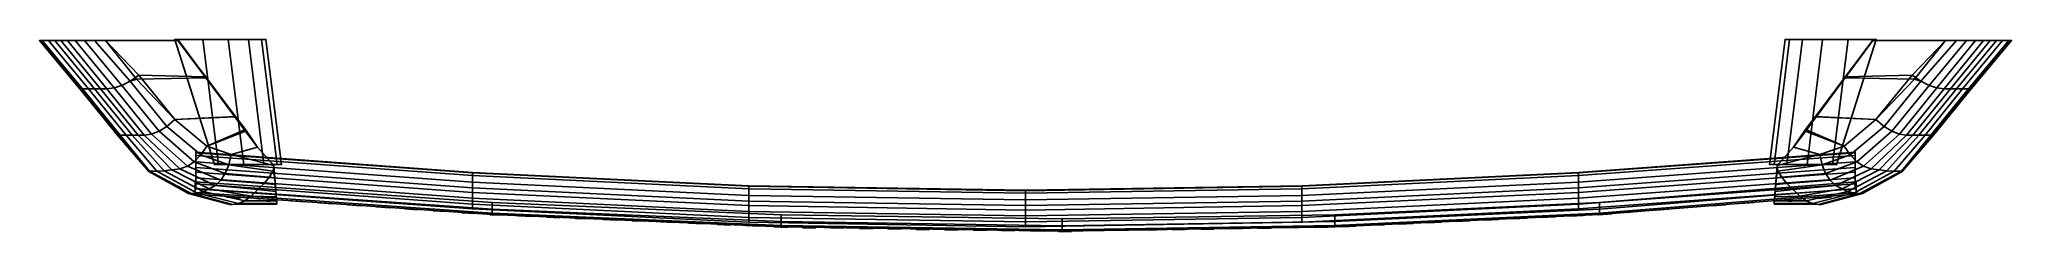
# Model space of a CAD drawing. Extents: x -138 to 138, y -27 to 0.
import ezdxf

# ---------------------------------------------------------------- set-up
doc = ezdxf.new("R2010")
doc.units = 0
for name, color, linetype in [('COSTURA', 2, 'CONTINUOUS'), ('COURO', 4, 'CONTINUOUS'), ('METAL', 180, 'CONTINUOUS')]:
    doc.layers.add(name, color=color, linetype=linetype)

msp = doc.modelspace()

# ---------------------------------------------------------------- meshes
at = {"layer": 'COSTURA'}
mesh = msp.add_polyface(dxfattribs=at)
corners = [(-111.75, -22.03, 4.71), (-109.93, -22.2, 4.71), (-109.93, -22.2, 5.45), (-111.75, -22.03, 5.45), (112.64, -22.03, 4.71), (112.64, -22.03, 5.45), (110.82, -22.2, 5.45), (110.82, -22.2, 4.71)]
mesh.append_faces([[corners[k] for k in face] for face in [(0, 1, 2, 3), (4, 5, 6, 7)]])
mesh = msp.add_polyface(dxfattribs=at)
corners = [(-111.75, -22.03, -4.34), (-109.93, -22.2, -4.34), (-109.93, -22.2, -3.6), (-111.75, -22.03, -3.6), (112.64, -22.03, -4.34), (112.64, -22.03, -3.6), (110.82, -22.2, -3.6), (110.82, -22.2, -4.34)]
mesh.append_faces([[corners[k] for k in face] for face in [(0, 1, 2, 3), (4, 5, 6, 7)]])
mesh = msp.add_polyface(dxfattribs=at)
corners = [(-107.57, -22.42, 4.71), (-105.74, -22.62, 4.71), (-105.74, -22.62, 5.45), (-107.57, -22.42, 5.45), (108.45, -22.42, 4.71), (108.45, -22.42, 5.45), (106.63, -22.62, 5.45), (106.63, -22.62, 4.71)]
mesh.append_faces([[corners[k] for k in face] for face in [(0, 1, 2, 3), (4, 5, 6, 7)]])
mesh = msp.add_polyface(dxfattribs=at)
corners = [(-107.57, -22.42, -4.34), (-105.74, -22.62, -4.34), (-105.74, -22.62, -3.6), (-107.57, -22.42, -3.6), (108.45, -22.42, -4.34), (108.45, -22.42, -3.6), (106.63, -22.62, -3.6), (106.63, -22.62, -4.34)]
mesh.append_faces([[corners[k] for k in face] for face in [(0, 1, 2, 3), (4, 5, 6, 7)]])
mesh = msp.add_polyface(dxfattribs=at)
corners = [(-100.97, -22.68, 4.75), (-100.97, -22.68, 5.49), (-102.8, -22.55, 5.49), (-102.8, -22.55, 4.75)]
mesh.append_faces([[corners[k] for k in face] for face in [(0, 1, 2, 3)]])
mesh = msp.add_polyface(dxfattribs=at)
corners = [(-100.97, -22.68, -4.4), (-100.97, -22.68, -3.66), (-102.8, -22.55, -3.66), (-102.8, -22.55, -4.4)]
mesh.append_faces([[corners[k] for k in face] for face in [(0, 1, 2, 3)]])
mesh = msp.add_polyface(dxfattribs=at)
corners = [(-96.99, -22.94, 4.75), (-96.99, -22.94, 5.49), (-98.82, -22.82, 5.49), (-98.82, -22.82, 4.75)]
mesh.append_faces([[corners[k] for k in face] for face in [(0, 1, 2, 3)]])
mesh = msp.add_polyface(dxfattribs=at)
corners = [(-96.99, -22.94, -4.4), (-96.99, -22.94, -3.66), (-98.82, -22.82, -3.66), (-98.82, -22.82, -4.4)]
mesh.append_faces([[corners[k] for k in face] for face in [(0, 1, 2, 3)]])
mesh = msp.add_polyface(dxfattribs=at)
corners = [(-93.02, -23.21, 4.75), (-93.02, -23.21, 5.49), (-94.85, -23.09, 5.49), (-94.85, -23.09, 4.75)]
mesh.append_faces([[corners[k] for k in face] for face in [(0, 1, 2, 3)]])
mesh = msp.add_polyface(dxfattribs=at)
corners = [(-93.02, -23.21, -4.4), (-93.02, -23.21, -3.66), (-94.85, -23.09, -3.66), (-94.85, -23.09, -4.4)]
mesh.append_faces([[corners[k] for k in face] for face in [(0, 1, 2, 3)]])
mesh = msp.add_polyface(dxfattribs=at)
corners = [(-89.04, -23.49, 4.75), (-89.04, -23.49, 5.49), (-90.87, -23.37, 5.49), (-90.87, -23.37, 4.75)]
mesh.append_faces([[corners[k] for k in face] for face in [(0, 1, 2, 3)]])
mesh = msp.add_polyface(dxfattribs=at)
corners = [(-89.04, -23.49, -4.4), (-89.04, -23.49, -3.66), (-90.87, -23.37, -3.66), (-90.87, -23.37, -4.4)]
mesh.append_faces([[corners[k] for k in face] for face in [(0, 1, 2, 3)]])
mesh = msp.add_polyface(dxfattribs=at)
corners = [(-85.07, -23.77, 4.75), (-85.07, -23.77, 5.49), (-86.89, -23.64, 5.49), (-86.89, -23.64, 4.75)]
mesh.append_faces([[corners[k] for k in face] for face in [(0, 1, 2, 3)]])
mesh = msp.add_polyface(dxfattribs=at)
corners = [(-85.07, -23.77, -4.4), (-85.07, -23.77, -3.66), (-86.89, -23.64, -3.66), (-86.89, -23.64, -4.4)]
mesh.append_faces([[corners[k] for k in face] for face in [(0, 1, 2, 3)]])
mesh = msp.add_polyface(dxfattribs=at)
corners = [(-81.09, -24.04, 4.75), (-81.09, -24.04, 5.49), (-82.92, -23.92, 5.49), (-82.92, -23.92, 4.75)]
mesh.append_faces([[corners[k] for k in face] for face in [(0, 1, 2, 3)]])
mesh = msp.add_polyface(dxfattribs=at)
corners = [(-81.09, -24.04, -4.4), (-81.09, -24.04, -3.66), (-82.92, -23.92, -3.66), (-82.92, -23.92, -4.4)]
mesh.append_faces([[corners[k] for k in face] for face in [(0, 1, 2, 3)]])
mesh = msp.add_polyface(dxfattribs=at)
corners = [(-77.12, -24.32, 4.75), (-77.12, -24.32, 5.49), (-78.94, -24.19, 5.49), (-78.94, -24.19, 4.75)]
mesh.append_faces([[corners[k] for k in face] for face in [(0, 1, 2, 3)]])
mesh = msp.add_polyface(dxfattribs=at)
corners = [(-77.12, -24.32, -4.4), (-77.12, -24.32, -3.66), (-78.94, -24.19, -3.66), (-78.94, -24.19, -4.4)]
mesh.append_faces([[corners[k] for k in face] for face in [(0, 1, 2, 3)]])
mesh = msp.add_polyface(dxfattribs=at)
corners = [(-73.14, -24.55, 4.75), (-73.14, -24.55, 5.49), (-74.97, -24.47, 5.49), (-74.97, -24.47, 4.75)]
mesh.append_faces([[corners[k] for k in face] for face in [(0, 1, 2, 3)]])
mesh = msp.add_polyface(dxfattribs=at)
corners = [(-73.14, -24.55, -4.4), (-73.14, -24.55, -3.66), (-74.97, -24.47, -3.66), (-74.97, -24.47, -4.4)]
mesh.append_faces([[corners[k] for k in face] for face in [(0, 1, 2, 3)]])
mesh = msp.add_polyface(dxfattribs=at)
corners = [(-69.16, -24.72, 4.75), (-69.16, -24.72, 5.49), (-70.99, -24.65, 5.49), (-70.99, -24.65, 4.75)]
mesh.append_faces([[corners[k] for k in face] for face in [(0, 1, 2, 3)]])
mesh = msp.add_polyface(dxfattribs=at)
corners = [(-69.16, -24.72, -4.4), (-69.16, -24.72, -3.66), (-70.99, -24.65, -3.66), (-70.99, -24.65, -4.4)]
mesh.append_faces([[corners[k] for k in face] for face in [(0, 1, 2, 3)]])
mesh = msp.add_polyface(dxfattribs=at)
corners = [(-65.19, -24.89, 4.75), (-65.19, -24.89, 5.49), (-67.02, -24.82, 5.49), (-67.02, -24.82, 4.75)]
mesh.append_faces([[corners[k] for k in face] for face in [(0, 1, 2, 3)]])
mesh = msp.add_polyface(dxfattribs=at)
corners = [(-65.19, -24.89, -4.4), (-65.19, -24.89, -3.66), (-67.02, -24.82, -3.66), (-67.02, -24.82, -4.4)]
mesh.append_faces([[corners[k] for k in face] for face in [(0, 1, 2, 3)]])
mesh = msp.add_polyface(dxfattribs=at)
corners = [(73.97, -24.76, 4.75), (73.97, -24.76, 5.49), (72.14, -24.86, 5.49), (72.14, -24.86, 4.75)]
mesh.append_faces([[corners[k] for k in face] for face in [(0, 1, 2, 3)]])
mesh = msp.add_polyface(dxfattribs=at)
corners = [(73.97, -24.76, -4.4), (73.97, -24.76, -3.66), (72.14, -24.86, -3.66), (72.14, -24.86, -4.4)]
mesh.append_faces([[corners[k] for k in face] for face in [(0, 1, 2, 3)]])
mesh = msp.add_polyface(dxfattribs=at)
corners = [(77.94, -24.58, 4.75), (77.94, -24.58, 5.49), (76.11, -24.67, 5.49), (76.11, -24.67, 4.75)]
mesh.append_faces([[corners[k] for k in face] for face in [(0, 1, 2, 3)]])
mesh = msp.add_polyface(dxfattribs=at)
corners = [(77.94, -24.58, -4.4), (77.94, -24.58, -3.66), (76.11, -24.67, -3.66), (76.11, -24.67, -4.4)]
mesh.append_faces([[corners[k] for k in face] for face in [(0, 1, 2, 3)]])
mesh = msp.add_polyface(dxfattribs=at)
corners = [(81.92, -24.33, 4.75), (81.92, -24.33, 5.49), (80.09, -24.49, 5.49), (80.09, -24.49, 4.75)]
mesh.append_faces([[corners[k] for k in face] for face in [(0, 1, 2, 3)]])
mesh = msp.add_polyface(dxfattribs=at)
corners = [(81.92, -24.33, -4.4), (81.92, -24.33, -3.66), (80.09, -24.49, -3.66), (80.09, -24.49, -4.4)]
mesh.append_faces([[corners[k] for k in face] for face in [(0, 1, 2, 3)]])
mesh = msp.add_polyface(dxfattribs=at)
corners = [(85.89, -24, 4.75), (85.89, -24, 5.49), (84.07, -24.17, 5.49), (84.07, -24.17, 4.75)]
mesh.append_faces([[corners[k] for k in face] for face in [(0, 1, 2, 3)]])
mesh = msp.add_polyface(dxfattribs=at)
corners = [(85.89, -24, -4.4), (85.89, -24, -3.66), (84.07, -24.17, -3.66), (84.07, -24.17, -4.4)]
mesh.append_faces([[corners[k] for k in face] for face in [(0, 1, 2, 3)]])
mesh = msp.add_polyface(dxfattribs=at)
corners = [(89.87, -23.7, 4.75), (89.87, -23.7, 5.49), (88.04, -23.85, 5.49), (88.04, -23.85, 4.75)]
mesh.append_faces([[corners[k] for k in face] for face in [(0, 1, 2, 3)]])
mesh = msp.add_polyface(dxfattribs=at)
corners = [(89.87, -23.7, -4.4), (89.87, -23.7, -3.66), (88.04, -23.85, -3.66), (88.04, -23.85, -4.4)]
mesh.append_faces([[corners[k] for k in face] for face in [(0, 1, 2, 3)]])
mesh = msp.add_polyface(dxfattribs=at)
corners = [(93.82, -23.36, 4.75), (93.82, -23.36, 5.49), (92, -23.53, 5.49), (92, -23.53, 4.75)]
mesh.append_faces([[corners[k] for k in face] for face in [(0, 1, 2, 3)]])
mesh = msp.add_polyface(dxfattribs=at)
corners = [(93.82, -23.36, -4.4), (93.82, -23.36, -3.66), (92, -23.53, -3.66), (92, -23.53, -4.4)]
mesh.append_faces([[corners[k] for k in face] for face in [(0, 1, 2, 3)]])
mesh = msp.add_polyface(dxfattribs=at)
corners = [(97.82, -23.07, 4.75), (97.82, -23.07, 5.49), (95.99, -23.21, 5.49), (95.99, -23.21, 4.75)]
mesh.append_faces([[corners[k] for k in face] for face in [(0, 1, 2, 3)]])
mesh = msp.add_polyface(dxfattribs=at)
corners = [(97.82, -23.07, -4.4), (97.82, -23.07, -3.66), (95.99, -23.21, -3.66), (95.99, -23.21, -4.4)]
mesh.append_faces([[corners[k] for k in face] for face in [(0, 1, 2, 3)]])
mesh = msp.add_polyface(dxfattribs=at)
corners = [(101.76, -22.75, 4.75), (101.76, -22.75, 5.49), (99.94, -22.89, 5.49), (99.94, -22.89, 4.75)]
mesh.append_faces([[corners[k] for k in face] for face in [(0, 1, 2, 3)]])
mesh = msp.add_polyface(dxfattribs=at)
corners = [(101.76, -22.75, -4.4), (101.76, -22.75, -3.66), (99.94, -22.89, -3.66), (99.94, -22.89, -4.4)]
mesh.append_faces([[corners[k] for k in face] for face in [(0, 1, 2, 3)]])
mesh = msp.add_polyface(dxfattribs=at)
corners = [(-61.21, -25.07, 4.75), (-61.21, -25.07, 5.49), (-63.04, -24.99, 5.49), (-63.04, -24.99, 4.75)]
mesh.append_faces([[corners[k] for k in face] for face in [(0, 1, 2, 3)]])
mesh = msp.add_polyface(dxfattribs=at)
corners = [(-61.21, -25.07, -4.4), (-61.21, -25.07, -3.66), (-63.04, -24.99, -3.66), (-63.04, -24.99, -4.4)]
mesh.append_faces([[corners[k] for k in face] for face in [(0, 1, 2, 3)]])
mesh = msp.add_polyface(dxfattribs=at)
corners = [(-57.23, -25.23, 4.75), (-57.23, -25.23, 5.49), (-59.07, -25.15, 5.49), (-59.07, -25.15, 4.75)]
mesh.append_faces([[corners[k] for k in face] for face in [(0, 1, 2, 3)]])
mesh = msp.add_polyface(dxfattribs=at)
corners = [(-57.23, -25.23, -4.4), (-57.23, -25.23, -3.66), (-59.07, -25.15, -3.66), (-59.07, -25.15, -4.4)]
mesh.append_faces([[corners[k] for k in face] for face in [(0, 1, 2, 3)]])
mesh = msp.add_polyface(dxfattribs=at)
corners = [(-53.26, -25.39, 4.75), (-53.26, -25.39, 5.49), (-55.09, -25.33, 5.49), (-55.09, -25.33, 4.75)]
mesh.append_faces([[corners[k] for k in face] for face in [(0, 1, 2, 3)]])
mesh = msp.add_polyface(dxfattribs=at)
corners = [(-53.26, -25.39, -4.4), (-53.26, -25.39, -3.66), (-55.09, -25.33, -3.66), (-55.09, -25.33, -4.4)]
mesh.append_faces([[corners[k] for k in face] for face in [(0, 1, 2, 3)]])
mesh = msp.add_polyface(dxfattribs=at)
corners = [(-49.28, -25.57, 4.75), (-49.28, -25.57, 5.49), (-51.11, -25.49, 5.49), (-51.11, -25.49, 4.75)]
mesh.append_faces([[corners[k] for k in face] for face in [(0, 1, 2, 3)]])
mesh = msp.add_polyface(dxfattribs=at)
corners = [(-49.28, -25.57, -4.4), (-49.28, -25.57, -3.66), (-51.11, -25.49, -3.66), (-51.11, -25.49, -4.4)]
mesh.append_faces([[corners[k] for k in face] for face in [(0, 1, 2, 3)]])
mesh = msp.add_polyface(dxfattribs=at)
corners = [(-45.31, -25.74, 4.75), (-45.31, -25.74, 5.49), (-47.14, -25.66, 5.49), (-47.14, -25.66, 4.75)]
mesh.append_faces([[corners[k] for k in face] for face in [(0, 1, 2, 3)]])
mesh = msp.add_polyface(dxfattribs=at)
corners = [(-45.31, -25.74, -4.4), (-45.31, -25.74, -3.66), (-47.14, -25.66, -3.66), (-47.14, -25.66, -4.4)]
mesh.append_faces([[corners[k] for k in face] for face in [(0, 1, 2, 3)]])
mesh = msp.add_polyface(dxfattribs=at)
corners = [(-41.33, -25.91, 4.75), (-41.33, -25.91, 5.49), (-43.16, -25.83, 5.49), (-43.16, -25.83, 4.75)]
mesh.append_faces([[corners[k] for k in face] for face in [(0, 1, 2, 3)]])
mesh = msp.add_polyface(dxfattribs=at)
corners = [(-41.33, -25.91, -4.4), (-41.33, -25.91, -3.66), (-43.16, -25.83, -3.66), (-43.16, -25.83, -4.4)]
mesh.append_faces([[corners[k] for k in face] for face in [(0, 1, 2, 3)]])
mesh = msp.add_polyface(dxfattribs=at)
corners = [(-37.36, -26.08, 4.75), (-37.36, -26.08, 5.49), (-39.19, -26, 5.49), (-39.19, -26, 4.75)]
mesh.append_faces([[corners[k] for k in face] for face in [(0, 1, 2, 3)]])
mesh = msp.add_polyface(dxfattribs=at)
corners = [(-37.36, -26.08, -4.4), (-37.36, -26.08, -3.66), (-39.19, -26, -3.66), (-39.19, -26, -4.4)]
mesh.append_faces([[corners[k] for k in face] for face in [(0, 1, 2, 3)]])
mesh = msp.add_polyface(dxfattribs=at)
corners = [(-33.38, -26.24, 4.75), (-33.38, -26.24, 5.49), (-35.21, -26.18, 5.49), (-35.21, -26.18, 4.75)]
mesh.append_faces([[corners[k] for k in face] for face in [(0, 1, 2, 3)]])
mesh = msp.add_polyface(dxfattribs=at)
corners = [(-33.38, -26.24, -4.4), (-33.38, -26.24, -3.66), (-35.21, -26.18, -3.66), (-35.21, -26.18, -4.4)]
mesh.append_faces([[corners[k] for k in face] for face in [(0, 1, 2, 3)]])
mesh = msp.add_polyface(dxfattribs=at)
corners = [(-29.4, -26.29, 4.75), (-29.4, -26.29, 5.49), (-31.24, -26.29, 5.49), (-31.24, -26.29, 4.75)]
mesh.append_faces([[corners[k] for k in face] for face in [(0, 1, 2, 3)]])
mesh = msp.add_polyface(dxfattribs=at)
corners = [(-29.4, -26.29, -4.4), (-29.4, -26.29, -3.66), (-31.24, -26.29, -3.66), (-31.24, -26.29, -4.4)]
mesh.append_faces([[corners[k] for k in face] for face in [(0, 1, 2, 3)]])
mesh = msp.add_polyface(dxfattribs=at)
corners = [(-25.43, -26.36, 4.75), (-25.43, -26.36, 5.49), (-27.26, -26.32, 5.49), (-27.26, -26.32, 4.75)]
mesh.append_faces([[corners[k] for k in face] for face in [(0, 1, 2, 3)]])
mesh = msp.add_polyface(dxfattribs=at)
corners = [(-25.43, -26.36, -4.4), (-25.43, -26.36, -3.66), (-27.26, -26.32, -3.66), (-27.26, -26.32, -4.4)]
mesh.append_faces([[corners[k] for k in face] for face in [(0, 1, 2, 3)]])
mesh = msp.add_polyface(dxfattribs=at)
corners = [(-21.45, -26.4, 4.75), (-21.45, -26.4, 5.49), (-23.28, -26.38, 5.49), (-23.28, -26.38, 4.75)]
mesh.append_faces([[corners[k] for k in face] for face in [(0, 1, 2, 3)]])
mesh = msp.add_polyface(dxfattribs=at)
corners = [(-21.45, -26.4, -4.4), (-21.45, -26.4, -3.66), (-23.28, -26.38, -3.66), (-23.28, -26.38, -4.4)]
mesh.append_faces([[corners[k] for k in face] for face in [(0, 1, 2, 3)]])
mesh = msp.add_polyface(dxfattribs=at)
corners = [(-17.48, -26.45, 4.75), (-17.48, -26.45, 5.49), (-19.31, -26.45, 5.49), (-19.31, -26.45, 4.75)]
mesh.append_faces([[corners[k] for k in face] for face in [(0, 1, 2, 3)]])
mesh = msp.add_polyface(dxfattribs=at)
corners = [(-17.48, -26.45, -4.4), (-17.48, -26.45, -3.66), (-19.31, -26.45, -3.66), (-19.31, -26.45, -4.4)]
mesh.append_faces([[corners[k] for k in face] for face in [(0, 1, 2, 3)]])
mesh = msp.add_polyface(dxfattribs=at)
corners = [(-13.5, -26.52, 4.75), (-13.5, -26.52, 5.49), (-15.33, -26.52, 5.49), (-15.33, -26.52, 4.75)]
mesh.append_faces([[corners[k] for k in face] for face in [(0, 1, 2, 3)]])
mesh = msp.add_polyface(dxfattribs=at)
corners = [(-13.5, -26.52, -4.4), (-13.5, -26.52, -3.66), (-15.33, -26.52, -3.66), (-15.33, -26.52, -4.4)]
mesh.append_faces([[corners[k] for k in face] for face in [(0, 1, 2, 3)]])
mesh = msp.add_polyface(dxfattribs=at)
corners = [(-9.52, -26.58, 4.75), (-9.52, -26.58, 5.49), (-11.36, -26.58, 5.49), (-11.36, -26.58, 4.75)]
mesh.append_faces([[corners[k] for k in face] for face in [(0, 1, 2, 3)]])
mesh = msp.add_polyface(dxfattribs=at)
corners = [(-9.52, -26.58, -4.4), (-9.52, -26.58, -3.66), (-11.36, -26.58, -3.66), (-11.36, -26.58, -4.4)]
mesh.append_faces([[corners[k] for k in face] for face in [(0, 1, 2, 3)]])
mesh = msp.add_polyface(dxfattribs=at)
corners = [(-5.55, -26.62, 4.75), (-5.55, -26.62, 5.49), (-7.38, -26.62, 5.49), (-7.38, -26.62, 4.75)]
mesh.append_faces([[corners[k] for k in face] for face in [(0, 1, 2, 3)]])
mesh = msp.add_polyface(dxfattribs=at)
corners = [(-5.55, -26.62, -4.4), (-5.55, -26.62, -3.66), (-7.38, -26.62, -3.66), (-7.38, -26.62, -4.4)]
mesh.append_faces([[corners[k] for k in face] for face in [(0, 1, 2, 3)]])
mesh = msp.add_polyface(dxfattribs=at)
corners = [(-1.57, -26.68, 4.75), (-1.57, -26.68, 5.49), (-3.4, -26.68, 5.49), (-3.4, -26.68, 4.75)]
mesh.append_faces([[corners[k] for k in face] for face in [(0, 1, 2, 3)]])
mesh = msp.add_polyface(dxfattribs=at)
corners = [(-1.57, -26.68, -4.4), (-1.57, -26.68, -3.66), (-3.4, -26.68, -3.66), (-3.4, -26.68, -4.4)]
mesh.append_faces([[corners[k] for k in face] for face in [(0, 1, 2, 3)]])
mesh = msp.add_polyface(dxfattribs=at)
corners = [(2.4, -26.75, 4.75), (2.4, -26.75, 5.49), (0.57, -26.72, 5.49), (0.57, -26.72, 4.75)]
mesh.append_faces([[corners[k] for k in face] for face in [(0, 1, 2, 3)]])
mesh = msp.add_polyface(dxfattribs=at)
corners = [(2.4, -26.75, -4.4), (2.4, -26.75, -3.66), (0.57, -26.72, -3.66), (0.57, -26.72, -4.4)]
mesh.append_faces([[corners[k] for k in face] for face in [(0, 1, 2, 3)]])
mesh = msp.add_polyface(dxfattribs=at)
corners = [(6.38, -26.82, 4.75), (6.38, -26.82, 5.49), (4.55, -26.82, 5.49), (4.55, -26.82, 4.75)]
mesh.append_faces([[corners[k] for k in face] for face in [(0, 1, 2, 3)]])
mesh = msp.add_polyface(dxfattribs=at)
corners = [(6.38, -26.82, -4.4), (6.38, -26.82, -3.66), (4.55, -26.82, -3.66), (4.55, -26.82, -4.4)]
mesh.append_faces([[corners[k] for k in face] for face in [(0, 1, 2, 3)]])
mesh = msp.add_polyface(dxfattribs=at)
corners = [(10.36, -26.7, 4.75), (10.36, -26.7, 5.49), (8.52, -26.74, 5.49), (8.52, -26.74, 4.75)]
mesh.append_faces([[corners[k] for k in face] for face in [(0, 1, 2, 3)]])
mesh = msp.add_polyface(dxfattribs=at)
corners = [(10.36, -26.7, -4.4), (10.36, -26.7, -3.66), (8.52, -26.74, -3.66), (8.52, -26.74, -4.4)]
mesh.append_faces([[corners[k] for k in face] for face in [(0, 1, 2, 3)]])
mesh = msp.add_polyface(dxfattribs=at)
corners = [(14.33, -26.63, 4.75), (14.33, -26.63, 5.49), (12.5, -26.67, 5.49), (12.5, -26.67, 4.75)]
mesh.append_faces([[corners[k] for k in face] for face in [(0, 1, 2, 3)]])
mesh = msp.add_polyface(dxfattribs=at)
corners = [(14.33, -26.63, -4.4), (14.33, -26.63, -3.66), (12.5, -26.67, -3.66), (12.5, -26.67, -4.4)]
mesh.append_faces([[corners[k] for k in face] for face in [(0, 1, 2, 3)]])
mesh = msp.add_polyface(dxfattribs=at)
corners = [(18.31, -26.58, 4.75), (18.31, -26.58, 5.49), (16.47, -26.61, 5.49), (16.47, -26.61, 4.75)]
mesh.append_faces([[corners[k] for k in face] for face in [(0, 1, 2, 3)]])
mesh = msp.add_polyface(dxfattribs=at)
corners = [(18.31, -26.58, -4.4), (18.31, -26.58, -3.66), (16.47, -26.61, -3.66), (16.47, -26.61, -4.4)]
mesh.append_faces([[corners[k] for k in face] for face in [(0, 1, 2, 3)]])
mesh = msp.add_polyface(dxfattribs=at)
corners = [(22.28, -26.54, 4.75), (22.28, -26.54, 5.49), (20.45, -26.54, 5.49), (20.45, -26.54, 4.75)]
mesh.append_faces([[corners[k] for k in face] for face in [(0, 1, 2, 3)]])
mesh = msp.add_polyface(dxfattribs=at)
corners = [(22.28, -26.54, -4.4), (22.28, -26.54, -3.66), (20.45, -26.54, -3.66), (20.45, -26.54, -4.4)]
mesh.append_faces([[corners[k] for k in face] for face in [(0, 1, 2, 3)]])
mesh = msp.add_polyface(dxfattribs=at)
corners = [(26.26, -26.48, 4.75), (26.26, -26.48, 5.49), (24.43, -26.48, 5.49), (24.43, -26.48, 4.75)]
mesh.append_faces([[corners[k] for k in face] for face in [(0, 1, 2, 3)]])
mesh = msp.add_polyface(dxfattribs=at)
corners = [(26.26, -26.48, -4.4), (26.26, -26.48, -3.66), (24.43, -26.48, -3.66), (24.43, -26.48, -4.4)]
mesh.append_faces([[corners[k] for k in face] for face in [(0, 1, 2, 3)]])
mesh = msp.add_polyface(dxfattribs=at)
corners = [(30.23, -26.42, 4.75), (30.23, -26.42, 5.49), (28.4, -26.42, 5.49), (28.4, -26.42, 4.75)]
mesh.append_faces([[corners[k] for k in face] for face in [(0, 1, 2, 3)]])
mesh = msp.add_polyface(dxfattribs=at)
corners = [(30.23, -26.42, -4.4), (30.23, -26.42, -3.66), (28.4, -26.42, -3.66), (28.4, -26.42, -4.4)]
mesh.append_faces([[corners[k] for k in face] for face in [(0, 1, 2, 3)]])
mesh = msp.add_polyface(dxfattribs=at)
corners = [(34.21, -26.36, 4.75), (34.21, -26.36, 5.49), (32.38, -26.36, 5.49), (32.38, -26.36, 4.75)]
mesh.append_faces([[corners[k] for k in face] for face in [(0, 1, 2, 3)]])
mesh = msp.add_polyface(dxfattribs=at)
corners = [(34.21, -26.36, -4.4), (34.21, -26.36, -3.66), (32.38, -26.36, -3.66), (32.38, -26.36, -4.4)]
mesh.append_faces([[corners[k] for k in face] for face in [(0, 1, 2, 3)]])
mesh = msp.add_polyface(dxfattribs=at)
corners = [(38.19, -26.27, 4.75), (38.19, -26.27, 5.49), (36.35, -26.32, 5.49), (36.35, -26.32, 4.75)]
mesh.append_faces([[corners[k] for k in face] for face in [(0, 1, 2, 3)]])
mesh = msp.add_polyface(dxfattribs=at)
corners = [(38.19, -26.27, -4.4), (38.19, -26.27, -3.66), (36.35, -26.32, -3.66), (36.35, -26.32, -4.4)]
mesh.append_faces([[corners[k] for k in face] for face in [(0, 1, 2, 3)]])
mesh = msp.add_polyface(dxfattribs=at)
corners = [(42.16, -26.2, 4.75), (42.16, -26.2, 5.49), (40.33, -26.24, 5.49), (40.33, -26.24, 4.75)]
mesh.append_faces([[corners[k] for k in face] for face in [(0, 1, 2, 3)]])
mesh = msp.add_polyface(dxfattribs=at)
corners = [(42.16, -26.2, -4.4), (42.16, -26.2, -3.66), (40.33, -26.24, -3.66), (40.33, -26.24, -4.4)]
mesh.append_faces([[corners[k] for k in face] for face in [(0, 1, 2, 3)]])
mesh = msp.add_polyface(dxfattribs=at)
corners = [(46.14, -26.05, 4.75), (46.14, -26.05, 5.49), (44.31, -26.15, 5.49), (44.31, -26.15, 4.75)]
mesh.append_faces([[corners[k] for k in face] for face in [(0, 1, 2, 3)]])
mesh = msp.add_polyface(dxfattribs=at)
corners = [(46.14, -26.05, -4.4), (46.14, -26.05, -3.66), (44.31, -26.15, -3.66), (44.31, -26.15, -4.4)]
mesh.append_faces([[corners[k] for k in face] for face in [(0, 1, 2, 3)]])
mesh = msp.add_polyface(dxfattribs=at)
corners = [(50.11, -25.88, 4.75), (50.11, -25.88, 5.49), (48.28, -25.95, 5.49), (48.28, -25.95, 4.75)]
mesh.append_faces([[corners[k] for k in face] for face in [(0, 1, 2, 3)]])
mesh = msp.add_polyface(dxfattribs=at)
corners = [(50.11, -25.88, -4.4), (50.11, -25.88, -3.66), (48.28, -25.95, -3.66), (48.28, -25.95, -4.4)]
mesh.append_faces([[corners[k] for k in face] for face in [(0, 1, 2, 3)]])
mesh = msp.add_polyface(dxfattribs=at)
corners = [(54.09, -25.69, 4.75), (54.09, -25.69, 5.49), (52.26, -25.78, 5.49), (52.26, -25.78, 4.75)]
mesh.append_faces([[corners[k] for k in face] for face in [(0, 1, 2, 3)]])
mesh = msp.add_polyface(dxfattribs=at)
corners = [(54.09, -25.69, -4.4), (54.09, -25.69, -3.66), (52.26, -25.78, -3.66), (52.26, -25.78, -4.4)]
mesh.append_faces([[corners[k] for k in face] for face in [(0, 1, 2, 3)]])
mesh = msp.add_polyface(dxfattribs=at)
corners = [(58.06, -25.5, 4.75), (58.06, -25.5, 5.49), (56.23, -25.61, 5.49), (56.23, -25.61, 4.75)]
mesh.append_faces([[corners[k] for k in face] for face in [(0, 1, 2, 3)]])
mesh = msp.add_polyface(dxfattribs=at)
corners = [(58.06, -25.5, -4.4), (58.06, -25.5, -3.66), (56.23, -25.61, -3.66), (56.23, -25.61, -4.4)]
mesh.append_faces([[corners[k] for k in face] for face in [(0, 1, 2, 3)]])
mesh = msp.add_polyface(dxfattribs=at)
corners = [(62.04, -25.32, 4.75), (62.04, -25.32, 5.49), (60.21, -25.4, 5.49), (60.21, -25.4, 4.75)]
mesh.append_faces([[corners[k] for k in face] for face in [(0, 1, 2, 3)]])
mesh = msp.add_polyface(dxfattribs=at)
corners = [(62.04, -25.32, -4.4), (62.04, -25.32, -3.66), (60.21, -25.4, -3.66), (60.21, -25.4, -4.4)]
mesh.append_faces([[corners[k] for k in face] for face in [(0, 1, 2, 3)]])
mesh = msp.add_polyface(dxfattribs=at)
corners = [(66.02, -25.13, 4.75), (66.02, -25.13, 5.49), (64.19, -25.22, 5.49), (64.19, -25.22, 4.75)]
mesh.append_faces([[corners[k] for k in face] for face in [(0, 1, 2, 3)]])
mesh = msp.add_polyface(dxfattribs=at)
corners = [(66.02, -25.13, -4.4), (66.02, -25.13, -3.66), (64.19, -25.22, -3.66), (64.19, -25.22, -4.4)]
mesh.append_faces([[corners[k] for k in face] for face in [(0, 1, 2, 3)]])
mesh = msp.add_polyface(dxfattribs=at)
corners = [(69.99, -24.95, 4.75), (69.99, -24.95, 5.49), (68.16, -25.03, 5.49), (68.16, -25.03, 4.75)]
mesh.append_faces([[corners[k] for k in face] for face in [(0, 1, 2, 3)]])
mesh = msp.add_polyface(dxfattribs=at)
corners = [(69.99, -24.95, -4.4), (69.99, -24.95, -3.66), (68.16, -25.03, -3.66), (68.16, -25.03, -4.4)]
mesh.append_faces([[corners[k] for k in face] for face in [(0, 1, 2, 3)]])
at = {"layer": 'COURO'}
mesh = msp.add_polyface(dxfattribs=at)
corners = [(115.96, -18.53, 10.27), (115.96, -18.25, 10.27), (115.96, -17.89, 10.09), (115.96, -17.62, 10.09), (115.96, -19.34, 9.82), (115.96, -19.06, 9.82), (115.96, -17.11, 8.99), (115.96, -16.83, 8.99), (115.96, -20.18, 8.31), (115.96, -19.9, 8.31), (115.96, -16.18, 5.7), (115.96, -15.9, 5.7), (115.96, -20.85, 5.64), (115.96, -20.57, 5.64), (115.96, -15.82, 3.09), (115.96, -15.54, 3.09), (115.96, -15.74, 0.52), (115.96, -15.46, 0.52), (115.96, -15.82, -2.06), (115.96, -15.54, -2.06), (115.96, -20.85, -4.6), (115.96, -20.57, -4.6), (115.96, -16.18, -4.67), (115.96, -15.9, -4.67), (115.96, -20.18, -7.28), (115.96, -19.9, -7.28), (115.96, -17.11, -7.96), (115.96, -16.83, -7.96), (115.96, -19.34, -8.79), (115.96, -19.06, -8.79), (115.96, -17.89, -9.05), (115.96, -17.62, -9.05), (115.96, -18.53, -9.24), (115.96, -18.25, -9.24), (77.28, -21.35, 10.27), (77.28, -20.71, 10.09), (77.28, -22.16, 9.82), (77.28, -19.93, 8.99), (77.28, -23, 8.31), (77.28, -19, 5.7), (77.28, -23.67, 5.64), (77.28, -23.67, 5.64), (77.28, -18.64, 3.09), (77.28, -18.56, 0.52), (77.28, -18.64, -2.06), (77.28, -23.67, -4.6), (77.28, -23.67, -4.6), (77.28, -19, -4.67), (77.28, -23, -7.28), (77.28, -19.93, -7.96), (77.28, -22.16, -8.79), (77.28, -20.71, -9.05), (77.28, -21.35, -9.24), (38.6, -23.2, 10.27), (38.6, -22.57, 10.09), (38.6, -24.02, 9.82), (38.6, -21.78, 8.99), (38.6, -24.86, 8.31), (38.6, -20.86, 5.7), (38.6, -25.53, 5.64), (38.6, -25.53, 5.64), (38.6, -20.5, 3.09), (38.6, -20.42, 0.52), (38.6, -20.5, -2.06), (38.6, -25.53, -4.6), (38.6, -25.53, -4.6), (38.6, -20.86, -4.67), (38.6, -24.86, -7.28), (38.6, -21.78, -7.96), (38.6, -24.02, -8.79), (38.6, -22.57, -9.05), (38.6, -23.2, -9.24), (-0.07, -23.82, 10.27), (-0.07, -23.19, 10.09), (-0.07, -24.64, 9.82), (-0.07, -22.4, 8.99), (-0.07, -25.48, 8.31), (-0.07, -21.48, 5.7), (-0.07, -26.15, 5.64), (-0.07, -26.15, 5.64), (-0.07, -21.12, 3.09), (-0.07, -21.04, 0.52), (-0.07, -21.12, -2.06), (-0.07, -26.15, -4.6), (-0.07, -26.15, -4.6), (-0.07, -21.48, -4.67), (-0.07, -25.48, -7.28), (-0.07, -22.4, -7.96), (-0.07, -24.64, -8.79), (-0.07, -23.19, -9.05), (-0.07, -23.82, -9.24), (-38.75, -23.2, 10.27), (-38.75, -22.57, 10.09), (-38.75, -24.02, 9.82), (-38.75, -21.78, 8.99), (-38.75, -24.86, 8.31), (-38.75, -20.86, 5.7), (-38.75, -25.53, 5.64), (-38.75, -25.53, 5.64), (-38.75, -20.5, 3.09), (-38.75, -20.42, 0.52), (-38.75, -20.5, -2.06), (-38.75, -25.53, -4.6), (-38.75, -25.53, -4.6), (-38.75, -20.86, -4.67), (-38.75, -24.86, -7.28), (-38.75, -21.78, -7.96), (-38.75, -24.02, -8.79), (-38.75, -22.57, -9.05), (-38.75, -23.2, -9.24), (-77.43, -21.35, 10.27), (-77.43, -20.71, 10.09), (-77.43, -22.16, 9.82), (-77.43, -19.93, 8.99), (-77.43, -23, 8.31), (-77.43, -19, 5.7), (-77.43, -23.67, 5.64), (-77.43, -23.67, 5.64), (-77.43, -18.64, 3.09), (-77.43, -18.56, 0.52), (-77.43, -18.64, -2.06), (-77.43, -23.67, -4.6), (-77.43, -23.67, -4.6), (-77.43, -19, -4.67), (-77.43, -23, -7.28), (-77.43, -19.93, -7.96), (-77.43, -22.16, -8.79), (-77.43, -20.71, -9.05), (-77.43, -21.35, -9.24), (-116.11, -18.25, 10.27), (-116.11, -17.62, 10.09), (-116.11, -19.06, 9.82), (-116.11, -16.83, 8.99), (-116.11, -19.9, 8.31), (-116.11, -15.9, 5.7), (-116.11, -20.57, 5.64), (-116.11, -20.57, 5.64), (-116.11, -15.54, 3.09), (-116.11, -15.46, 0.52), (-116.11, -15.54, -2.06), (-116.11, -20.57, -4.6), (-116.11, -20.57, -4.6), (-116.11, -15.9, -4.67), (-116.11, -19.9, -7.28), (-116.11, -16.83, -7.96), (-116.11, -19.06, -8.79), (-116.11, -17.62, -9.05), (-116.11, -18.25, -9.24), (-116.11, -18.53, 10.27), (-116.11, -17.89, 10.09), (-116.11, -19.34, 9.82), (-116.11, -17.11, 8.99), (-116.11, -20.18, 8.31), (-116.11, -16.18, 5.7), (-116.11, -20.85, 5.64), (-116.11, -20.85, 5.64), (-116.11, -15.82, 3.09), (-116.11, -15.74, 0.52), (-116.11, -15.82, -2.06), (-116.11, -20.85, -4.6), (-116.11, -20.85, -4.6), (-116.11, -16.18, -4.67), (-116.11, -20.18, -7.28), (-116.11, -17.11, -7.96), (-116.11, -19.34, -8.79), (-116.11, -17.89, -9.05), (-116.11, -18.53, -9.24)]
mesh.append_faces([[corners[k] for k in face] for face in [(135, 154, 152, 133), (133, 152, 150, 131), (130, 149, 151, 132), (134, 153, 156, 137), (21, 20, 24, 25), (25, 24, 28, 29), (29, 28, 32, 33), (33, 32, 30, 31), (31, 30, 26, 27), (27, 26, 22, 23), (23, 22, 18, 19), (19, 18, 16, 17), (13, 12, 20, 21), (131, 150, 148, 129), (129, 148, 149, 130), (132, 151, 153, 134), (17, 16, 14, 15), (13, 9, 8, 12), (9, 5, 4, 8), (3, 7, 6, 2), (11, 15, 14, 10), (140, 143, 162, 159), (143, 145, 164, 162), (145, 147, 166, 164), (147, 146, 165, 166), (146, 144, 163, 165), (144, 142, 161, 163), (142, 139, 158, 161), (139, 138, 157, 158), (136, 141, 160, 155), (5, 1, 0, 4), (1, 3, 2, 0), (7, 11, 10, 6), (138, 137, 156, 157), (114, 152, 154, 116), (112, 150, 152, 114), (113, 151, 149, 111), (118, 156, 153, 115), (48, 24, 20, 45), (50, 28, 24, 48), (52, 32, 28, 50), (51, 30, 32, 52), (49, 26, 30, 51), (47, 22, 26, 49), (44, 18, 22, 47), (43, 16, 18, 44), (46, 20, 12, 41), (110, 148, 150, 112), (111, 149, 148, 110), (115, 153, 151, 113), (42, 14, 16, 43), (95, 114, 116, 97), (76, 95, 97, 78), (57, 76, 78, 59), (38, 57, 59, 40), (8, 38, 40, 12), (93, 112, 114, 95), (74, 93, 95, 76), (55, 74, 76, 57), (36, 55, 57, 38), (4, 36, 38, 8), (94, 113, 111, 92), (75, 94, 92, 73), (56, 75, 73, 54), (37, 56, 54, 35), (6, 37, 35, 2), (99, 118, 115, 96), (80, 99, 96, 77), (61, 80, 77, 58), (42, 61, 58, 39), (14, 42, 39, 10), (67, 48, 45, 64), (86, 67, 64, 83), (105, 86, 83, 102), (124, 105, 102, 121), (162, 124, 121, 159), (69, 50, 48, 67), (88, 69, 67, 86), (107, 88, 86, 105), (126, 107, 105, 124), (164, 126, 124, 162), (71, 52, 50, 69), (90, 71, 69, 88), (109, 90, 88, 107), (128, 109, 107, 126), (166, 128, 126, 164), (70, 51, 52, 71), (89, 70, 71, 90), (108, 89, 90, 109), (127, 108, 109, 128), (165, 127, 128, 166), (68, 49, 51, 70), (87, 68, 70, 89), (106, 87, 89, 108), (125, 106, 108, 127), (163, 125, 127, 165), (66, 47, 49, 68), (85, 66, 68, 87), (104, 85, 87, 106), (123, 104, 106, 125), (161, 123, 125, 163), (63, 44, 47, 66), (82, 63, 66, 85), (101, 82, 85, 104), (120, 101, 104, 123), (158, 120, 123, 161), (62, 43, 44, 63), (81, 62, 63, 82), (100, 81, 82, 101), (119, 100, 101, 120), (157, 119, 120, 158), (65, 46, 41, 60), (84, 65, 60, 79), (103, 84, 79, 98), (122, 103, 98, 117), (160, 122, 117, 155), (91, 110, 112, 93), (72, 91, 93, 74), (53, 72, 74, 55), (34, 53, 55, 36), (0, 34, 36, 4), (92, 111, 110, 91), (73, 92, 91, 72), (54, 73, 72, 53), (35, 54, 53, 34), (2, 35, 34, 0), (96, 115, 113, 94), (77, 96, 94, 75), (58, 77, 75, 56), (39, 58, 56, 37), (10, 39, 37, 6), (61, 42, 43, 62), (80, 61, 62, 81), (99, 80, 81, 100), (118, 99, 100, 119), (156, 118, 119, 157)]])
mesh = msp.add_polyface(dxfattribs=at)
corners = [(116.1, -19.89, 7.14), (116.1, -19.89, 7.14), (116.1, -19.89, 7.14), (116.1, -20.83, 6.91), (116.1, -20.83, 6.91), (116.1, -20.83, 6.91), (116.1, -21.39, 6.22), (116.1, -21.39, 6.22), (116.1, -21.39, 6.22), (116.1, -21.58, 5.08), (116.1, -21.58, 5.08), (116.1, -21.58, 5.08), (116.1, -21.58, 0.54), (116.1, -21.58, 0.54), (116.1, -21.58, -4), (116.1, -21.58, -4), (116.1, -21.58, -4), (116.1, -21.39, -5.14), (116.1, -21.39, -5.14), (116.1, -21.39, -5.14), (116.1, -20.83, -5.83), (116.1, -20.83, -5.83), (116.1, -20.83, -5.83), (116.1, -19.89, -6.06), (116.1, -19.89, -6.06), (116.1, -19.89, -6.06), (116.1, -19.89, 0.54), (116.1, -19.89, 0.54), (80.22, -23.71, 6.91), (80.22, -23.71, 6.91), (80.22, -23.71, 6.91), (80.22, -23.71, 6.91), (80.22, -24.27, 6.22), (80.22, -24.27, 6.22), (80.22, -24.27, 6.22), (80.22, -24.27, 6.22), (80.22, -24.46, 5.08), (80.22, -24.46, 5.08), (80.22, -24.46, 5.08), (80.22, -24.46, 0.54), (80.22, -24.46, -4), (80.22, -24.46, -4), (80.22, -24.46, -4), (80.22, -24.27, -5.14), (80.22, -24.27, -5.14), (80.22, -24.27, -5.14), (80.22, -24.27, -5.14), (80.22, -23.71, -5.83), (80.22, -23.71, -5.83), (80.22, -23.71, -5.83), (80.22, -23.71, -5.83), (80.22, -22.77, 7.14), (80.22, -22.77, 7.14), (80.22, -22.77, 7.14), (80.22, -22.77, -6.06), (80.22, -22.77, -6.06), (80.22, -22.77, -6.06), (80.22, -22.77, 0.54), (43.2, -24.5, 7.14), (43.2, -24.5, 7.14), (43.2, -24.5, 7.14), (43.2, -25.43, 6.91), (43.2, -25.43, 6.91), (43.2, -25.43, 6.91), (43.2, -25.43, 6.91), (43.2, -26, 6.22), (43.2, -26, 6.22), (43.2, -26, 6.22), (43.2, -26, 6.22), (43.2, -26.18, 5.08), (43.2, -26.18, 5.08), (43.2, -26.18, 5.08), (43.2, -26.18, 0.54), (43.2, -26.18, -4), (43.2, -26.18, -4), (43.2, -26.18, -4), (43.2, -26, -5.14), (43.2, -26, -5.14), (43.2, -26, -5.14), (43.2, -26, -5.14), (43.2, -25.43, -5.83), (43.2, -25.43, -5.83), (43.2, -25.43, -5.83), (43.2, -25.43, -5.83), (43.2, -24.5, -6.06), (43.2, -24.5, -6.06), (43.2, -24.5, -6.06), (43.2, -24.5, 0.54), (5.05, -25.07, 7.14), (5.05, -25.07, 7.14), (5.05, -25.07, 7.14), (5.05, -26.01, 6.91), (5.05, -26.01, 6.91), (5.05, -26.01, 6.91), (5.05, -26.01, 6.91), (5.05, -26.57, 6.22), (5.05, -26.57, 6.22), (5.05, -26.57, 6.22), (5.05, -26.57, 6.22), (5.05, -26.76, 5.08), (5.05, -26.76, 5.08), (5.05, -26.76, 5.08), (5.05, -26.76, 0.54), (5.05, -26.76, -4), (5.05, -26.76, -4), (5.05, -26.76, -4), (5.05, -26.57, -5.14), (5.05, -26.57, -5.14), (5.05, -26.57, -5.14), (5.05, -26.57, -5.14), (5.05, -26.01, -5.83), (5.05, -26.01, -5.83), (5.05, -26.01, -5.83), (5.05, -26.01, -5.83), (5.05, -25.07, -6.06), (5.05, -25.07, -6.06), (5.05, -25.07, -6.06), (5.05, -25.07, 0.54), (-34.24, -24.5, 7.14), (-34.24, -24.5, 7.14), (-34.24, -24.5, 7.14), (-34.24, -24.5, -6.06), (-34.24, -24.5, -6.06), (-34.24, -24.5, -6.06), (-34.24, -25.43, 6.91), (-34.24, -25.43, 6.91), (-34.24, -25.43, 6.91), (-34.24, -25.43, 6.91), (-34.24, -26, 6.22), (-34.24, -26, 6.22), (-34.24, -26, 6.22), (-34.24, -26, 6.22), (-34.24, -26.18, 5.08), (-34.24, -26.18, 5.08), (-34.24, -26.18, 5.08), (-34.24, -26.18, 0.54), (-34.24, -24.5, 0.54), (-34.24, -26.18, -4), (-34.24, -26.18, -4), (-34.24, -26.18, -4), (-34.24, -26, -5.14), (-34.24, -26, -5.14), (-34.24, -26, -5.14), (-34.24, -26, -5.14), (-34.24, -25.43, -5.83), (-34.24, -25.43, -5.83), (-34.24, -25.43, -5.83), (-34.24, -25.43, -5.83), (-74.67, -22.77, 7.14), (-74.67, -22.77, 7.14), (-74.67, -22.77, 7.14), (-74.67, -22.77, 0.54), (-74.67, -22.77, -6.06), (-74.67, -22.77, -6.06), (-74.67, -22.77, -6.06), (-74.67, -23.71, 6.91), (-74.67, -23.71, 6.91), (-74.67, -23.71, 6.91), (-74.67, -23.71, 6.91), (-74.67, -24.27, 6.22), (-74.67, -24.27, 6.22), (-74.67, -24.27, 6.22), (-74.67, -24.27, 6.22), (-74.67, -24.46, 5.08), (-74.67, -24.46, 5.08), (-74.67, -24.46, 5.08), (-74.67, -24.46, 0.54), (-74.67, -24.46, -4), (-74.67, -24.46, -4), (-74.67, -24.46, -4), (-74.67, -24.27, -5.14), (-74.67, -24.27, -5.14), (-74.67, -24.27, -5.14), (-74.67, -24.27, -5.14), (-74.67, -23.71, -5.83), (-74.67, -23.71, -5.83), (-74.67, -23.71, -5.83), (-74.67, -23.71, -5.83), (-116.24, -19.89, 7.14), (-116.24, -19.89, 7.14), (-116.24, -19.89, 7.14), (-116.24, -20.83, 6.91), (-116.24, -20.83, 6.91), (-116.24, -20.83, 6.91), (-116.24, -21.39, 6.22), (-116.24, -21.39, 6.22), (-116.24, -21.39, 6.22), (-116.24, -21.58, 5.08), (-116.24, -21.58, 5.08), (-116.24, -21.58, 5.08), (-116.24, -21.58, 0.54), (-116.24, -21.58, 0.54), (-116.24, -19.89, 0.54), (-116.24, -19.89, 0.54), (-116.24, -21.58, -4), (-116.24, -21.58, -4), (-116.24, -21.58, -4), (-116.24, -21.39, -5.14), (-116.24, -21.39, -5.14), (-116.24, -21.39, -5.14), (-116.24, -20.83, -5.83), (-116.24, -20.83, -5.83), (-116.24, -20.83, -5.83), (-116.24, -19.89, -6.06), (-116.24, -19.89, -6.06), (-116.24, -19.89, -6.06)]
mesh.append_faces([[corners[k] for k in face] for face in [(205, 202, 199, 196), (205, 196, 191, 193), (14, 17, 20, 23), (14, 23, 26, 12), (186, 183, 180, 189), (191, 189, 180, 193), (3, 6, 9, 0), (26, 0, 9, 12), (57, 27, 25, 56), (54, 24, 22, 49), (43, 18, 16, 40), (47, 21, 19, 44), (41, 15, 13, 39), (39, 13, 10, 37), (30, 5, 1, 51), (36, 11, 7, 32), (33, 8, 4, 28), (53, 2, 27, 57), (87, 57, 56, 86), (117, 87, 86, 115), (136, 117, 115, 121), (151, 136, 121, 152), (192, 151, 152, 203), (84, 55, 50, 82), (114, 85, 83, 111), (122, 116, 112, 144), (153, 123, 145, 174), (204, 154, 175, 200), (76, 45, 42, 73), (106, 78, 75, 103), (141, 109, 105, 137), (171, 143, 139, 167), (198, 173, 169, 194), (80, 48, 46, 77), (110, 81, 79, 107), (146, 113, 108, 140), (176, 147, 142, 170), (201, 177, 172, 197), (74, 41, 39, 72), (104, 74, 72, 102), (138, 104, 102, 135), (168, 138, 135, 166), (195, 168, 166, 190), (72, 39, 37, 70), (102, 72, 70, 100), (135, 102, 100, 133), (166, 135, 133, 164), (190, 166, 164, 188), (63, 31, 52, 58), (92, 64, 59, 88), (124, 93, 90, 119), (155, 125, 120, 149), (181, 156, 150, 179), (69, 38, 34, 65), (99, 71, 67, 95), (132, 101, 98, 129), (163, 134, 131, 160), (187, 165, 162, 185), (66, 35, 29, 61), (96, 68, 62, 91), (128, 97, 94, 126), (159, 130, 127, 157), (184, 161, 158, 182), (60, 53, 57, 87), (89, 60, 87, 117), (118, 89, 117, 136), (148, 118, 136, 151), (178, 148, 151, 192)]])
at = {"layer": 'METAL'}
mesh = msp.add_polyface(dxfattribs=at)
corners = [(-132.98, -0.14, -12.58), (-134.08, -0.14, -11.47), (-118.62, -0.14, -14), (-131.72, -0.14, -13.37), (-130.31, -0.14, -13.84), (-128.76, -0.14, -14), (-125.31, -5.82, -13.31), (-124.43, -5.52, -14), (-119.04, -11.18, -13.47), (-120.17, -12.13, -13.31), (-130.31, -0.14, -13.84), (-128.76, -0.14, -14), (-126.46, -6.42, -12.86), (-121.26, -12.81, -12.86), (-127.55, -6.77, -12.09), (-122.31, -13.21, -12.09), (-128.58, -6.89, -11.03), (-123.33, -13.35, -11.03), (-131.72, -0.14, -13.37), (-132.98, -0.14, -12.58), (-134.08, -0.14, -11.47), (-118.6, -0.14, -11.62), (-134.99, -0.14, -10.2), (-118.54, -0.14, -2.1), (-118.54, -0.14, -4.48), (-137.61, -0.14, -4.48), (-137.9, -0.14, -2.1), (-131.15, -6.89, -6.44), (-131.98, -6.89, -4.3), (-137.61, -0.14, -4.48), (-136.75, -0.14, -6.7), (-118.58, -0.14, -9.24), (-135.87, -0.14, -8.61), (-118.56, -0.14, -6.86), (-136.75, -0.14, -6.7), (-118.54, -0.14, 0.28), (-138, -0.14, 0.28), (-132.26, -6.89, -2.01), (-132.35, -6.89, 0.29), (-138, -0.14, 0.28), (-137.9, -0.14, -2.1), (-130.3, -6.89, -8.27), (-135.87, -0.14, -8.61), (-129.45, -6.89, -9.8), (-134.99, -0.14, -10.2), (-118.62, -0.14, 14.56), (-134.08, -0.14, 12.03), (-132.98, -0.14, 13.14), (-131.72, -0.14, 13.93), (-130.31, -0.14, 14.41), (-128.76, -0.14, 14.56), (-125.31, -5.82, 13.88), (-120.17, -12.13, 13.88), (-119.04, -11.18, 14.04), (-124.08, -5, 14.04), (-130.31, -0.14, 14.41), (-128.76, -0.14, 14.56), (-126.46, -6.42, 13.43), (-121.26, -12.81, 13.43), (-127.55, -6.77, 12.66), (-122.31, -13.21, 12.66), (-131.72, -0.14, 13.93), (-132.98, -0.14, 13.14), (-134.08, -0.14, 12.03), (-128.58, -6.89, 11.6), (-118.6, -0.14, 12.18), (-134.99, -0.14, 10.76), (-118.54, -0.14, 2.66), (-137.9, -0.14, 2.66), (-137.61, -0.14, 5.04), (-118.54, -0.14, 5.04), (-131.15, -6.89, 7.01), (-136.75, -0.14, 7.27), (-137.61, -0.14, 5.04), (-131.98, -6.89, 4.87), (-118.58, -0.14, 9.8), (-135.87, -0.14, 9.17), (-118.56, -0.14, 7.42), (-136.75, -0.14, 7.27), (-132.26, -6.89, 2.58), (-137.9, -0.14, 2.66), (-130.3, -6.89, 8.84), (-135.87, -0.14, 9.17), (-129.45, -6.89, 10.37), (-134.99, -0.14, 10.76), (-114.64, -5.35, -13.85), (-118.62, -0.14, -14), (-118.6, -0.14, -11.62), (-114.64, -5.46, -11.49), (-118.58, -0.14, -9.24), (-114.64, -5.44, -9.14), (-118.56, -0.14, -6.86), (-114.64, -5.42, -6.78), (-118.54, -0.14, -4.48), (-114.65, -5.4, -4.43), (-118.54, -0.14, -2.1), (-114.66, -5.38, -2.07), (-118.54, -0.14, 0.28), (-114.68, -5.36, 0.28), (-118.54, -0.14, 2.66), (-114.7, -5.34, 2.64), (-118.62, -0.14, -14), (-114.64, -5.35, -13.85), (-118.54, -0.14, 5.04), (-114.71, -5.32, 4.99), (-118.56, -0.14, 7.42), (-114.73, -5.3, 7.35), (-118.58, -0.14, 9.8), (-114.76, -5.28, 9.7), (-118.6, -0.14, 12.18), (-114.79, -5.25, 12.06), (-118.62, -0.14, 14.56), (-114.82, -5.23, 14.4), (-118.62, -0.14, 14.56), (-114.82, -5.23, 14.4), (-110.57, -10.75, -13.69), (-110.67, -10.79, 14.22), (-112.97, -17.47, -11.71), (-113.52, -17.47, -12.34), (-119.08, 0, -12.34), (-115.14, 0, -11.71), (-113.52, -17.47, 13.18), (-112.97, -17.47, 12.56), (-115.14, 0, 12.56), (-119.08, 0, 13.18), (-111.58, 0, -9.9), (-115.14, 0, -11.71), (-119.08, 0, -12.34), (-119.08, 0, 13.18), (-115.14, 0, 12.56), (-106.95, 0, -3.52)]
mesh.append_faces([[corners[k] for k in face] for face in [(0, 1, 2, 3), (4, 3, 2, 5), (6, 7, 8, 9), (10, 11, 7, 6), (12, 6, 9, 13), (14, 12, 13, 15), (16, 14, 15, 17), (18, 10, 6, 12), (19, 18, 12, 14), (20, 19, 14, 16), (21, 2, 1, 22), (23, 24, 25, 26), (27, 28, 29, 30), (31, 21, 22, 32), (33, 31, 32, 34), (24, 33, 34, 25), (35, 23, 26, 36), (37, 38, 39, 40), (28, 37, 40, 29), (41, 27, 30, 42), (43, 41, 42, 44), (16, 43, 44, 20), (45, 46, 47, 48), (45, 48, 49, 50), (51, 52, 53, 54), (55, 51, 54, 56), (57, 58, 52, 51), (59, 60, 58, 57), (61, 57, 51, 55), (62, 59, 57, 61), (63, 64, 59, 62), (65, 66, 46, 45), (67, 68, 69, 70), (71, 72, 73, 74), (75, 76, 66, 65), (77, 78, 76, 75), (70, 69, 78, 77), (35, 36, 68, 67), (79, 80, 39, 38), (74, 73, 80, 79), (81, 82, 72, 71), (83, 84, 82, 81), (64, 63, 84, 83), (85, 86, 87, 88), (88, 87, 89, 90), (90, 89, 91, 92), (91, 93, 94, 92), (93, 95, 96, 94), (95, 97, 98, 96), (97, 99, 100, 98), (7, 11, 101, 102), (99, 103, 104, 100), (103, 105, 106, 104), (105, 107, 108, 106), (107, 109, 110, 108), (109, 111, 112, 110), (113, 56, 54, 114), (102, 115, 8, 7), (53, 116, 114, 54), (117, 118, 119, 120), (121, 122, 123, 124), (125, 126, 127, 127), (127, 128, 129, 130)]])
mesh = msp.add_polyface(dxfattribs=at)
corners = [(-105.22, -17.58, -13.47), (-111.17, -16.05, -13.47), (-107.5, -15.04, -13.56), (-105.22, -17.58, -11.17), (-105.22, -17.58, -13.47), (-107.5, -15.04, -13.56), (-107.5, -15.04, -11.26), (-105.22, -17.58, -2.01), (-105.22, -17.58, -4.3), (-107.5, -15.04, -4.34), (-107.51, -15.04, -2.03), (-105.22, -17.58, -8.88), (-107.5, -15.04, -8.96), (-105.22, -17.58, -6.59), (-107.5, -15.04, -6.65), (-105.23, -17.58, 0.29), (-107.51, -15.04, 0.28), (-111.17, -16.05, 14.04), (-105.22, -17.58, 14.04), (-107.5, -15.04, 14.08), (-107.5, -15.04, 4.89), (-105.22, -17.58, 4.87), (-105.22, -17.58, 2.58), (-107.52, -15.04, 2.6), (-105.22, -17.58, 14.04), (-105.22, -17.58, 11.74), (-107.5, -15.04, 11.81), (-107.5, -15.04, 14.08), (-105.22, -17.58, 9.45), (-107.5, -15.04, 9.5), (-105.22, -17.58, 7.16), (-107.5, -15.04, 7.2), (-114.6, -14.89, -13.47), (-109.17, -12.59, -13.63), (-110.67, -10.79, 14.22), (-110.68, -10.77, 11.92), (-114.79, -5.25, 12.06), (-114.82, -5.23, 14.4), (-110.69, -10.75, 9.59), (-114.76, -5.28, 9.7), (-110.7, -10.73, 7.26), (-114.73, -5.3, 7.35), (-110.71, -10.71, 4.94), (-114.71, -5.32, 4.99), (-110.73, -10.69, 2.62), (-114.7, -5.34, 2.64), (-110.75, -10.67, 0.28), (-114.68, -5.36, 0.28), (-110.76, -10.65, -2.05), (-114.66, -5.38, -2.07), (-110.77, -10.63, -4.38), (-114.65, -5.4, -4.43), (-110.79, -10.61, -6.71), (-114.64, -5.42, -6.78), (-110.81, -10.59, -9.04), (-114.64, -5.44, -9.14), (-110.83, -10.57, -11.37), (-114.64, -5.46, -11.49), (-110.57, -10.75, -13.69), (-114.64, -5.35, -13.85), (-109.19, -12.78, 11.87), (-109.18, -12.8, 14.15), (-109.2, -12.76, 9.55), (-109.21, -12.75, 7.23), (-109.22, -12.73, 4.92), (-109.24, -12.71, 2.61), (-109.25, -12.7, 0.28), (-109.26, -12.68, -2.04), (-109.27, -12.66, -4.36), (-109.28, -12.65, -6.68), (-109.3, -12.63, -9), (-109.31, -12.61, -11.32), (-109.17, -12.59, -13.63), (-109.18, -12.8, 14.15), (-114.6, -14.89, 14.04), (-104.15, -17.47, 0.42), (-104.77, -17.47, -3.52), (-106.95, 0, -3.52), (-106.32, 0, 0.42), (-106.59, -17.47, -7.08), (-108.76, 0, -7.08), (-109.41, -17.47, -9.9), (-111.58, 0, -9.9), (-112.97, -17.47, -11.71), (-115.14, 0, -11.71), (-112.97, -17.47, 12.56), (-109.41, -17.47, 10.74), (-111.58, 0, 10.74), (-115.14, 0, 12.56), (-106.59, -17.47, 7.92), (-108.76, 0, 7.92), (-104.77, -17.47, 4.36), (-106.95, 0, 4.36), (-106.95, 0, -3.52), (-108.76, 0, -7.08), (-111.58, 0, -9.9), (-119.08, 0, -12.34), (-115.14, 0, 12.56), (-111.58, 0, 10.74), (-108.76, 0, 7.92), (-106.95, 0, 4.36), (-106.32, 0, 0.42)]
mesh.append_faces([[corners[k] for k in face] for face in [(0, 1, 2, 2), (3, 4, 5, 6), (7, 8, 9, 10), (11, 3, 6, 12), (13, 11, 12, 14), (8, 13, 14, 9), (15, 7, 10, 16), (17, 18, 19, 19), (20, 21, 22, 23), (24, 25, 26, 27), (25, 28, 29, 26), (28, 30, 31, 29), (30, 21, 20, 31), (22, 15, 16, 23), (2, 1, 32, 33), (34, 35, 36, 37), (35, 38, 39, 36), (38, 40, 41, 39), (40, 42, 43, 41), (42, 44, 45, 43), (44, 46, 47, 45), (46, 48, 49, 47), (48, 50, 51, 49), (51, 50, 52, 53), (53, 52, 54, 55), (55, 54, 56, 57), (56, 58, 59, 57), (27, 26, 60, 61), (26, 29, 62, 60), (29, 31, 63, 62), (31, 20, 64, 63), (20, 23, 65, 64), (23, 16, 66, 65), (66, 16, 10, 67), (67, 10, 9, 68), (68, 9, 14, 69), (69, 14, 12, 70), (70, 12, 6, 71), (71, 6, 5, 72), (58, 56, 71, 72), (71, 56, 54, 70), (70, 54, 52, 69), (69, 52, 50, 68), (68, 50, 48, 67), (67, 48, 46, 66), (66, 46, 44, 65), (65, 44, 42, 64), (42, 40, 63, 64), (40, 38, 62, 63), (38, 35, 60, 62), (35, 34, 61, 60), (17, 19, 73, 74), (75, 76, 77, 78), (76, 79, 80, 77), (79, 81, 82, 80), (81, 83, 84, 82), (85, 86, 87, 88), (86, 89, 90, 87), (89, 91, 92, 90), (91, 75, 78, 92), (93, 94, 95, 96), (97, 98, 99, 93), (93, 99, 100, 101)]])
mesh = msp.add_polyface(dxfattribs=at)
corners = [(105.07, -17.58, -13.47), (107.36, -15.04, -13.56), (111.02, -16.05, -13.47), (107.3, -20.97, -11.07), (106.41, -20.13, -12.11), (112.49, -19.66, -12.16), (113.29, -20.37, -11.14), (105.74, -19.24, -12.86), (111.85, -18.7, -12.88), (105.15, -18.41, -13.31), (111.36, -17.5, -13.32), (114.14, -20.88, -9.86), (108.22, -21.88, -9.82), (104.65, -22.99, -2.01), (111.11, -23.04, -2.01), (111.2, -23.04, 0.29), (104.65, -22.99, 0.29), (114.97, -21.23, -8.3), (109.12, -22.52, -8.28), (115.81, -21.45, -6.44), (109.99, -22.91, -6.44), (107.3, -20.97, 11.64), (113.29, -20.37, 11.71), (112.49, -19.66, 12.73), (106.41, -20.13, 12.68), (111.85, -18.7, 13.45), (105.74, -19.24, 13.43), (111.36, -17.5, 13.89), (105.15, -18.41, 13.88), (111.02, -16.05, 14.04), (105.07, -17.58, 14.04), (114.14, -20.88, 10.43), (108.22, -21.88, 10.39), (104.65, -22.99, 2.58), (111.11, -23.04, 2.58), (114.97, -21.23, 8.87), (109.12, -22.52, 8.85), (115.81, -21.45, 7.01), (109.99, -22.91, 7.01), (109.02, -12.59, -13.63), (114.45, -14.89, -13.47), (110.54, -10.75, 9.59), (114.61, -5.28, 9.7), (114.59, -5.3, 7.35), (110.55, -10.73, 7.26), (114.56, -5.32, 4.99), (110.56, -10.71, 4.94), (114.55, -5.34, 2.64), (110.59, -10.69, 2.62), (114.53, -5.36, 0.28), (110.6, -10.67, 0.28), (114.52, -5.38, -2.07), (110.61, -10.65, -2.05), (114.5, -5.4, -4.43), (110.62, -10.63, -4.38), (114.5, -5.42, -6.78), (110.64, -10.61, -6.71), (114.49, -5.44, -9.14), (110.66, -10.59, -9.04), (114.49, -5.46, -11.49), (110.69, -10.57, -11.37), (114.49, -5.35, -13.85), (110.42, -10.75, -13.69), (107.36, -15.04, 14.08), (109.03, -12.8, 14.15), (109.04, -12.78, 11.87), (107.36, -15.04, 11.81), (109.05, -12.76, 9.55), (107.36, -15.04, 9.5), (109.06, -12.75, 7.23), (107.36, -15.04, 7.2), (109.07, -12.73, 4.92), (107.36, -15.04, 4.89), (109.09, -12.71, 2.61), (107.37, -15.04, 2.6), (109.1, -12.7, 0.28), (107.37, -15.04, 0.28), (109.11, -12.68, -2.04), (107.36, -15.04, -2.03), (109.12, -12.66, -4.36), (107.36, -15.04, -4.34), (109.13, -12.65, -6.68), (107.36, -15.04, -6.65), (109.15, -12.63, -9), (107.36, -15.04, -8.96), (109.16, -12.61, -11.32), (107.36, -15.04, -11.26), (109.02, -12.59, -13.63), (107.36, -15.04, -13.56), (110.53, -10.77, 11.92), (110.52, -10.79, 14.22), (114.45, -14.89, 14.04), (109.03, -12.8, 14.15), (107.36, -15.04, 14.08), (106.44, -17.47, -7.08), (108.61, 0, -7.08), (111.43, 0, -9.9), (109.26, -17.47, -9.9), (114.99, 0, -11.71), (112.82, -17.47, -11.71), (112.82, -17.47, 12.56), (114.99, 0, 12.56), (111.43, 0, 10.74), (109.26, -17.47, 10.74), (108.61, 0, 7.92), (106.44, -17.47, 7.92), (106.44, -17.47, -7.08), (109.26, -17.47, -9.9), (112.82, -17.47, -11.71), (113.38, -17.47, -12.34), (113.38, -17.47, 13.18), (109.26, -17.47, 10.74), (112.82, -17.47, 12.56), (104, -17.47, 0.42), (106.44, -17.47, 7.92), (108.61, 0, 7.92), (111.43, 0, 10.74), (114.99, 0, 12.56), (106.8, 0, -3.52), (111.43, 0, -9.9), (108.61, 0, -7.08)]
mesh.append_faces([[corners[k] for k in face] for face in [(0, 1, 2, 2), (3, 4, 5, 6), (4, 7, 8, 5), (7, 9, 10, 8), (9, 0, 2, 10), (11, 12, 3, 6), (13, 14, 15, 16), (17, 18, 12, 11), (19, 20, 18, 17), (21, 22, 23, 24), (24, 23, 25, 26), (26, 25, 27, 28), (28, 27, 29, 30), (31, 22, 21, 32), (33, 16, 15, 34), (35, 31, 32, 36), (37, 35, 36, 38), (1, 39, 40, 2), (41, 42, 43, 44), (44, 43, 45, 46), (46, 45, 47, 48), (48, 47, 49, 50), (50, 49, 51, 52), (52, 51, 53, 54), (53, 55, 56, 54), (55, 57, 58, 56), (57, 59, 60, 58), (60, 59, 61, 62), (63, 64, 65, 66), (66, 65, 67, 68), (68, 67, 69, 70), (70, 69, 71, 72), (72, 71, 73, 74), (74, 73, 75, 76), (75, 77, 78, 76), (77, 79, 80, 78), (79, 81, 82, 80), (81, 83, 84, 82), (83, 85, 86, 84), (85, 87, 88, 86), (62, 87, 85, 60), (85, 83, 58, 60), (83, 81, 56, 58), (81, 79, 54, 56), (79, 77, 52, 54), (77, 75, 50, 52), (75, 73, 48, 50), (73, 71, 46, 48), (46, 71, 69, 44), (44, 69, 67, 41), (41, 67, 65, 89), (89, 65, 64, 90), (29, 91, 92, 93), (94, 95, 96, 97), (97, 96, 98, 99), (100, 101, 102, 103), (103, 102, 104, 105), (106, 107, 108, 108), (108, 109, 110, 111), (110, 112, 111, 111), (113, 108, 111, 114), (115, 116, 117, 118), (119, 120, 118, 118)]])
mesh = msp.add_polyface(dxfattribs=at)
corners = [(115.28, -16.13, -13.32), (111.36, -17.5, -13.32), (111.02, -16.05, -13.47), (114.45, -14.89, -13.47), (120.02, -12.13, -13.31), (118.89, -11.18, -13.47), (125.16, -5.82, -13.31), (124.28, -5.52, -14), (116.19, -17.07, -12.9), (111.85, -18.7, -12.88), (117.16, -17.71, -12.2), (112.49, -19.66, -12.16), (118.21, -18.05, -11.22), (113.29, -20.37, -11.14), (121.11, -12.81, -12.86), (122.17, -13.21, -12.09), (123.18, -13.35, -11.03), (115.81, -21.45, -6.44), (121.44, -18.39, -6.45), (122.44, -18.39, -4.3), (116.63, -21.52, -4.3), (110.83, -23.04, -4.3), (109.99, -22.91, -6.44), (111.11, -23.04, -2.01), (116.91, -21.52, -2.01), (117.01, -21.52, 0.29), (111.2, -23.04, 0.29), (122.58, -18.41, -2.01), (122.57, -18.43, 0.29), (114.97, -21.23, -8.3), (120.4, -18.33, -8.32), (114.14, -20.88, -9.86), (119.32, -18.22, -9.91), (124.05, -13.35, -9.8), (124.9, -13.35, -8.27), (115.28, -16.13, 13.89), (114.45, -14.89, 14.04), (111.02, -16.05, 14.04), (111.36, -17.5, 13.89), (120.02, -12.13, 13.88), (118.89, -11.18, 14.04), (125.16, -5.82, 13.88), (123.94, -5, 14.04), (116.19, -17.07, 13.47), (111.85, -18.7, 13.45), (117.16, -17.71, 12.77), (112.49, -19.66, 12.73), (118.21, -18.05, 11.79), (113.29, -20.37, 11.71), (121.11, -12.81, 13.43), (122.17, -13.21, 12.66), (123.18, -13.35, 11.6), (115.81, -21.45, 7.01), (116.63, -21.52, 4.87), (122.44, -18.39, 4.87), (121.44, -18.39, 7.02), (109.99, -22.91, 7.01), (110.83, -23.04, 4.87), (111.11, -23.04, 2.58), (116.91, -21.52, 2.58), (122.58, -18.41, 2.58), (114.97, -21.23, 8.87), (120.4, -18.33, 8.89), (114.14, -20.88, 10.43), (119.32, -18.22, 10.48), (124.05, -13.35, 10.37), (114.49, -5.35, -13.85), (114.49, -5.46, -11.49), (118.45, -0.14, -11.62), (118.47, -0.14, -14), (114.49, -5.44, -9.14), (118.43, -0.14, -9.24), (114.5, -5.42, -6.78), (118.41, -0.14, -6.86), (114.5, -5.4, -4.43), (118.4, -0.14, -4.48), (114.52, -5.38, -2.07), (118.39, -0.14, -2.1), (114.53, -5.36, 0.28), (118.39, -0.14, 0.28), (114.55, -5.34, 2.64), (118.39, -0.14, 2.66), (114.49, -5.35, -13.85), (118.47, -0.14, -14), (128.61, -0.14, -14), (114.56, -5.32, 4.99), (118.4, -0.14, 5.04), (114.59, -5.3, 7.35), (118.41, -0.14, 7.42), (114.61, -5.28, 9.7), (118.43, -0.14, 9.8), (114.64, -5.25, 12.06), (118.45, -0.14, 12.18), (114.67, -5.23, 14.4), (118.47, -0.14, 14.56), (118.47, -0.14, 14.56), (114.67, -5.23, 14.4), (128.61, -0.14, 14.56), (110.52, -10.79, 14.22), (110.53, -10.77, 11.92), (110.54, -10.75, 9.59), (110.42, -10.75, -13.69), (109.02, -12.59, -13.63), (110.52, -10.79, 14.22), (109.03, -12.8, 14.15), (112.82, -17.47, -11.71), (114.99, 0, -11.71), (118.93, 0, -12.34), (113.38, -17.47, -12.34), (113.38, -17.47, 13.18), (118.93, 0, 13.18), (114.99, 0, 12.56), (112.82, -17.47, 12.56), (114.99, 0, 12.56), (118.93, 0, 13.18), (118.93, 0, -12.34), (106.8, 0, -3.52), (114.99, 0, -11.71), (111.43, 0, -9.9)]
mesh.append_faces([[corners[k] for k in face] for face in [(0, 1, 2, 3), (4, 0, 3, 5), (6, 4, 5, 7), (8, 9, 1, 0), (10, 11, 9, 8), (12, 13, 11, 10), (14, 8, 0, 4), (15, 10, 8, 14), (16, 12, 10, 15), (17, 18, 19, 20), (20, 21, 22, 17), (23, 24, 25, 26), (21, 20, 24, 23), (24, 27, 28, 25), (20, 19, 27, 24), (29, 30, 18, 17), (31, 32, 30, 29), (13, 12, 32, 31), (32, 33, 34, 30), (12, 16, 33, 32), (35, 36, 37, 38), (39, 40, 36, 35), (41, 42, 40, 39), (43, 35, 38, 44), (45, 43, 44, 46), (47, 45, 46, 48), (49, 39, 35, 43), (50, 49, 43, 45), (51, 50, 45, 47), (52, 53, 54, 55), (53, 52, 56, 57), (58, 26, 25, 59), (57, 58, 59, 53), (59, 25, 28, 60), (53, 59, 60, 54), (61, 52, 55, 62), (63, 61, 62, 64), (48, 63, 64, 47), (47, 64, 65, 51), (66, 67, 68, 69), (67, 70, 71, 68), (70, 72, 73, 71), (73, 72, 74, 75), (75, 74, 76, 77), (77, 76, 78, 79), (79, 78, 80, 81), (7, 82, 83, 84), (81, 80, 85, 86), (86, 85, 87, 88), (88, 87, 89, 90), (90, 89, 91, 92), (92, 91, 93, 94), (95, 96, 42, 97), (98, 93, 91, 99), (99, 91, 89, 100), (101, 5, 3, 102), (82, 7, 5, 101), (36, 40, 103, 104), (40, 42, 96, 103), (105, 106, 107, 108), (109, 110, 111, 112), (113, 114, 115, 116), (115, 117, 118, 116)]])
mesh = msp.add_polyface(dxfattribs=at)
corners = [(-104.8, -22.99, -2.58), (-104.8, -22.99, -2.01), (-104.8, -22.99, 0.29), (-104.8, -22.99, -2.01), (-104.8, -22.99, 2.58), (-104.8, -22.99, 3.15), (-104.8, -22.99, 4.87), (105.07, -17.58, -13.47), (105.15, -18.41, -13.31), (104.94, -19.31, -12.86), (104.87, -20.25, -12.1), (104.79, -21.22, -11.04), (105.15, -18.41, -13.31), (105.74, -19.24, -12.86), (104.94, -19.31, -12.86), (104.87, -20.25, -12.1), (106.41, -20.13, -12.11), (104.79, -21.22, -11.04), (107.3, -20.97, -11.07), (104.65, -22.99, -4.3), (104.65, -22.99, -2.58), (104.65, -22.99, -4.3), (105.07, -17.58, -4.3), (104.65, -22.99, -2.01), (105.08, -17.58, -2.01), (104.66, -22.88, -6.44), (109.99, -22.91, -6.44), (110.83, -23.04, -4.3), (104.65, -22.99, -4.3), (105.07, -17.58, -11.17), (107.36, -15.04, -11.26), (107.36, -15.04, -13.56), (105.07, -17.58, -13.47), (105.08, -17.58, -2.01), (107.36, -15.04, -2.03), (107.36, -15.04, -4.34), (105.07, -17.58, -4.3), (104.73, -21.99, -9.81), (105.07, -17.58, -11.17), (104.65, -22.99, -2.01), (104.65, -22.99, -2.58), (104.65, -22.99, -4.3), (104.65, -22.99, -2.58), (104.65, -22.99, -2.01), (104.65, -22.99, -4.3), (104.65, -22.99, 0.29), (104.65, -22.99, -2.01), (104.65, -22.99, 0.29), (105.08, -17.58, 0.29), (111.11, -23.04, -2.01), (104.65, -22.99, -2.01), (104.69, -22.55, -8.27), (109.12, -22.52, -8.28), (104.73, -21.99, -9.81), (108.22, -21.88, -9.82), (105.07, -17.58, -8.88), (107.36, -15.04, -8.96), (105.07, -17.58, -6.59), (107.36, -15.04, -6.65), (105.08, -17.58, 0.29), (107.37, -15.04, 0.28), (104.69, -22.55, -8.27), (105.07, -17.58, -8.88), (104.66, -22.88, -6.44), (105.07, -17.58, -6.59), (111.02, -16.05, 14.04), (107.36, -15.04, 14.08), (105.07, -17.58, 14.04), (105.07, -17.58, 14.04), (104.79, -21.22, 11.61), (104.87, -20.25, 12.67), (104.94, -19.31, 13.43), (105.15, -18.41, 13.88), (105.07, -17.58, 14.04), (104.94, -19.31, 13.43), (107.36, -15.04, 4.89), (107.37, -15.04, 2.6), (105.08, -17.58, 2.58), (105.07, -17.58, 4.87), (105.15, -18.41, 13.88), (104.94, -19.31, 13.43), (105.74, -19.24, 13.43), (104.87, -20.25, 12.67), (106.41, -20.13, 12.68), (104.79, -21.22, 11.61), (107.3, -20.97, 11.64), (104.65, -22.99, 4.87), (105.07, -17.58, 4.87), (104.65, -22.99, 4.87), (104.65, -22.99, 3.15), (104.65, -22.99, 4.87), (104.65, -22.99, 3.15), (104.65, -22.99, 2.58), (104.65, -22.99, 3.15), (104.65, -22.99, 2.58), (105.08, -17.58, 2.58), (104.66, -22.88, 7.01), (104.65, -22.99, 4.87), (110.83, -23.04, 4.87), (109.99, -22.91, 7.01), (105.07, -17.58, 14.04), (107.36, -15.04, 14.08), (107.36, -15.04, 11.81), (105.07, -17.58, 11.74), (104.73, -21.99, 10.38), (105.07, -17.58, 11.74), (104.65, -22.99, 2.58), (104.65, -22.99, 4.87), (104.65, -22.99, 3.15), (104.65, -22.99, 2.58), (104.65, -22.99, 2.58), (111.11, -23.04, 2.58), (104.69, -22.55, 8.85), (109.12, -22.52, 8.85), (104.73, -21.99, 10.38), (108.22, -21.88, 10.39), (107.36, -15.04, 9.5), (105.07, -17.58, 9.45), (107.36, -15.04, 7.2), (105.07, -17.58, 7.16), (104.69, -22.55, 8.85), (105.07, -17.58, 9.45), (104.66, -22.88, 7.01), (105.07, -17.58, 7.16), (104, -17.47, 0.42), (106.17, 0, 0.42), (106.8, 0, -3.52), (104.63, -17.47, -3.52), (108.61, 0, -7.08), (106.44, -17.47, -7.08), (106.44, -17.47, 7.92), (108.61, 0, 7.92), (106.8, 0, 4.36), (104.63, -17.47, 4.36), (104, -17.47, 0.42), (104.63, -17.47, -3.52), (106.44, -17.47, -7.08), (112.82, -17.47, -11.71), (104.63, -17.47, 4.36), (106.44, -17.47, 7.92), (106.8, 0, 4.36), (108.61, 0, 7.92), (106.8, 0, -3.52), (106.17, 0, 0.42)]
mesh.append_faces([[corners[k] for k in face] for face in [(0, 1, 2, 3), (4, 5, 6, 6), (7, 8, 9, 10), (7, 10, 11, 11), (12, 13, 14, 14), (15, 14, 13, 16), (17, 15, 16, 18), (19, 20, 21, 22), (23, 24, 22, 21), (25, 26, 27, 28), (29, 30, 31, 32), (33, 34, 35, 36), (37, 38, 7, 11), (39, 40, 41, 41), (42, 43, 44, 44), (40, 39, 45, 46), (47, 48, 24, 23), (28, 27, 49, 50), (51, 52, 26, 25), (53, 54, 52, 51), (17, 18, 54, 53), (55, 56, 30, 29), (57, 58, 56, 55), (36, 35, 58, 57), (59, 60, 34, 33), (61, 62, 38, 37), (63, 64, 62, 61), (19, 22, 64, 63), (65, 66, 67, 67), (68, 69, 70, 71), (72, 73, 74, 74), (75, 76, 77, 78), (79, 80, 81, 81), (82, 83, 81, 80), (84, 85, 83, 82), (86, 87, 88, 89), (90, 91, 92, 93), (94, 88, 87, 95), (96, 97, 98, 99), (100, 101, 102, 103), (104, 69, 68, 105), (106, 107, 108, 108), (91, 90, 109, 109), (47, 94, 95, 48), (97, 110, 111, 98), (112, 96, 99, 113), (114, 112, 113, 115), (84, 114, 115, 85), (103, 102, 116, 117), (117, 116, 118, 119), (119, 118, 75, 78), (77, 76, 60, 59), (120, 104, 105, 121), (122, 120, 121, 123), (86, 122, 123, 87), (124, 125, 126, 127), (127, 126, 128, 129), (130, 131, 132, 133), (133, 132, 125, 124), (134, 135, 136, 137), (138, 134, 139, 139), (140, 141, 142, 143)]])
mesh = msp.add_polyface(dxfattribs=at)
corners = [(118.47, -0.14, -14), (133.94, -0.14, -11.47), (132.83, -0.14, -12.58), (131.57, -0.14, -13.37), (130.16, -0.14, -13.84), (128.61, -0.14, -14), (130.16, -0.14, -13.84), (125.16, -5.82, -13.31), (124.28, -5.52, -14), (128.61, -0.14, -14), (126.31, -6.42, -12.86), (121.11, -12.81, -12.86), (120.02, -12.13, -13.31), (127.41, -6.77, -12.09), (122.17, -13.21, -12.09), (128.43, -6.89, -11.03), (123.18, -13.35, -11.03), (131.57, -0.14, -13.37), (132.83, -0.14, -12.58), (133.94, -0.14, -11.47), (118.45, -0.14, -11.62), (134.84, -0.14, -10.2), (118.39, -0.14, -2.1), (137.76, -0.14, -2.1), (137.46, -0.14, -4.48), (118.4, -0.14, -4.48), (121.44, -18.39, -6.45), (125.75, -13.35, -6.44), (126.58, -13.35, -4.3), (122.44, -18.39, -4.3), (131, -6.89, -6.44), (131.83, -6.89, -4.3), (136.6, -0.14, -6.7), (137.46, -0.14, -4.48), (118.43, -0.14, -9.24), (135.73, -0.14, -8.61), (118.41, -0.14, -6.86), (136.6, -0.14, -6.7), (118.39, -0.14, 0.28), (137.85, -0.14, 0.28), (122.58, -18.41, -2.01), (126.86, -13.35, -2.01), (126.95, -13.35, 0.29), (122.57, -18.43, 0.29), (120.4, -18.33, -8.32), (124.9, -13.35, -8.27), (132.11, -6.89, -2.01), (132.2, -6.89, 0.29), (130.16, -6.89, -8.27), (124.05, -13.35, -9.8), (129.3, -6.89, -9.8), (137.76, -0.14, -2.1), (137.85, -0.14, 0.28), (135.73, -0.14, -8.61), (134.84, -0.14, -10.2), (132.83, -0.14, 13.14), (133.94, -0.14, 12.03), (118.47, -0.14, 14.56), (131.57, -0.14, 13.93), (130.16, -0.14, 14.41), (128.61, -0.14, 14.56), (130.16, -0.14, 14.41), (128.61, -0.14, 14.56), (123.94, -5, 14.04), (125.16, -5.82, 13.88), (126.31, -6.42, 13.43), (120.02, -12.13, 13.88), (121.11, -12.81, 13.43), (127.41, -6.77, 12.66), (122.17, -13.21, 12.66), (128.43, -6.89, 11.6), (123.18, -13.35, 11.6), (131.57, -0.14, 13.93), (132.83, -0.14, 13.14), (133.94, -0.14, 12.03), (118.45, -0.14, 12.18), (134.84, -0.14, 10.76), (118.39, -0.14, 2.66), (118.4, -0.14, 5.04), (137.46, -0.14, 5.04), (137.76, -0.14, 2.66), (121.44, -18.39, 7.02), (122.44, -18.39, 4.87), (126.58, -13.35, 4.87), (125.75, -13.35, 7.01), (131.83, -6.89, 4.87), (131, -6.89, 7.01), (137.46, -0.14, 5.04), (136.6, -0.14, 7.27), (118.43, -0.14, 9.8), (135.73, -0.14, 9.17), (118.41, -0.14, 7.42), (136.6, -0.14, 7.27), (122.58, -18.41, 2.58), (126.86, -13.35, 2.58), (120.4, -18.33, 8.89), (124.9, -13.35, 8.84), (119.32, -18.22, 10.48), (124.05, -13.35, 10.37), (132.11, -6.89, 2.58), (130.16, -6.89, 8.84), (129.3, -6.89, 10.37), (137.76, -0.14, 2.66), (135.73, -0.14, 9.17), (134.84, -0.14, 10.76)]
mesh.append_faces([[corners[k] for k in face] for face in [(0, 1, 2, 3), (0, 3, 4, 5), (6, 7, 8, 9), (10, 11, 12, 7), (13, 14, 11, 10), (15, 16, 14, 13), (17, 10, 7, 6), (18, 13, 10, 17), (19, 15, 13, 18), (20, 21, 1, 0), (22, 23, 24, 25), (26, 27, 28, 29), (27, 30, 31, 28), (30, 32, 33, 31), (34, 35, 21, 20), (36, 37, 35, 34), (25, 24, 37, 36), (38, 39, 23, 22), (40, 41, 42, 43), (29, 28, 41, 40), (44, 45, 27, 26), (41, 46, 47, 42), (28, 31, 46, 41), (45, 48, 30, 27), (49, 50, 48, 45), (16, 15, 50, 49), (46, 51, 52, 47), (31, 33, 51, 46), (48, 53, 32, 30), (50, 54, 53, 48), (15, 19, 54, 50), (55, 56, 57, 58), (59, 58, 57, 60), (61, 62, 63, 64), (65, 64, 66, 67), (68, 65, 67, 69), (70, 68, 69, 71), (72, 61, 64, 65), (73, 72, 65, 68), (74, 73, 68, 70), (75, 57, 56, 76), (77, 78, 79, 80), (81, 82, 83, 84), (84, 83, 85, 86), (86, 85, 87, 88), (89, 75, 76, 90), (91, 89, 90, 92), (78, 91, 92, 79), (38, 77, 80, 39), (93, 43, 42, 94), (82, 93, 94, 83), (95, 81, 84, 96), (97, 95, 96, 98), (94, 42, 47, 99), (83, 94, 99, 85), (96, 84, 86, 100), (98, 96, 100, 101), (71, 98, 101, 70), (99, 47, 52, 102), (85, 99, 102, 87), (100, 86, 88, 103), (101, 100, 103, 104), (70, 101, 104, 74)]])
mesh = msp.add_polyface(dxfattribs=at)
corners = [(-115.43, -16.13, -13.32), (-114.6, -14.89, -13.47), (-111.17, -16.05, -13.47), (-111.51, -17.5, -13.32), (-120.17, -12.13, -13.31), (-119.04, -11.18, -13.47), (-116.34, -17.07, -12.9), (-112, -18.7, -12.88), (-117.31, -17.71, -12.2), (-112.64, -19.66, -12.16), (-118.36, -18.05, -11.22), (-113.44, -20.37, -11.14), (-121.26, -12.81, -12.86), (-122.31, -13.21, -12.09), (-123.33, -13.35, -11.03), (-115.95, -21.45, -6.44), (-116.78, -21.52, -4.3), (-122.59, -18.39, -4.3), (-121.58, -18.39, -6.45), (-126.72, -13.35, -4.3), (-125.89, -13.35, -6.44), (-131.98, -6.89, -4.3), (-131.15, -6.89, -6.44), (-110.14, -22.91, -6.44), (-110.98, -23.04, -4.3), (-111.26, -23.04, -2.01), (-111.35, -23.04, 0.29), (-117.15, -21.52, 0.29), (-117.06, -21.52, -2.01), (-122.72, -18.43, 0.29), (-122.73, -18.41, -2.01), (-115.12, -21.23, -8.3), (-120.54, -18.33, -8.32), (-114.28, -20.88, -9.86), (-119.47, -18.22, -9.91), (-127.1, -13.35, 0.29), (-127, -13.35, -2.01), (-125.05, -13.35, -8.27), (-124.19, -13.35, -9.8), (-132.35, -6.89, 0.29), (-132.26, -6.89, -2.01), (-130.3, -6.89, -8.27), (-129.45, -6.89, -9.8), (-128.58, -6.89, -11.03), (-115.43, -16.13, 13.89), (-111.51, -17.5, 13.89), (-111.17, -16.05, 14.04), (-114.6, -14.89, 14.04), (-120.17, -12.13, 13.88), (-119.04, -11.18, 14.04), (-116.34, -17.07, 13.47), (-112, -18.7, 13.45), (-117.31, -17.71, 12.77), (-112.64, -19.66, 12.73), (-118.36, -18.05, 11.79), (-113.44, -20.37, 11.71), (-121.26, -12.81, 13.43), (-122.31, -13.21, 12.66), (-123.33, -13.35, 11.6), (-128.58, -6.89, 11.6), (-127.55, -6.77, 12.66), (-115.95, -21.45, 7.01), (-121.58, -18.39, 7.02), (-122.59, -18.39, 4.87), (-116.78, -21.52, 4.87), (-125.89, -13.35, 7.01), (-126.72, -13.35, 4.87), (-131.15, -6.89, 7.01), (-131.98, -6.89, 4.87), (-110.98, -23.04, 4.87), (-110.14, -22.91, 7.01), (-111.26, -23.04, 2.58), (-117.06, -21.52, 2.58), (-122.73, -18.41, 2.58), (-115.12, -21.23, 8.87), (-120.54, -18.33, 8.89), (-114.28, -20.88, 10.43), (-119.47, -18.22, 10.48), (-127, -13.35, 2.58), (-125.05, -13.35, 8.84), (-124.19, -13.35, 10.37), (-132.26, -6.89, 2.58), (-130.3, -6.89, 8.84), (-129.45, -6.89, 10.37), (-110.57, -10.75, -13.69), (-109.17, -12.59, -13.63), (-109.18, -12.8, 14.15), (-110.67, -10.79, 14.22), (-113.52, -17.47, 13.18), (-113.52, -17.47, -12.34), (-112.97, -17.47, -11.71)]
mesh.append_faces([[corners[k] for k in face] for face in [(0, 1, 2, 3), (4, 5, 1, 0), (6, 0, 3, 7), (8, 6, 7, 9), (10, 8, 9, 11), (12, 4, 0, 6), (13, 12, 6, 8), (14, 13, 8, 10), (15, 16, 17, 18), (18, 17, 19, 20), (20, 19, 21, 22), (16, 15, 23, 24), (25, 26, 27, 28), (24, 25, 28, 16), (28, 27, 29, 30), (16, 28, 30, 17), (31, 15, 18, 32), (33, 31, 32, 34), (11, 33, 34, 10), (30, 29, 35, 36), (17, 30, 36, 19), (32, 18, 20, 37), (34, 32, 37, 38), (10, 34, 38, 14), (36, 35, 39, 40), (19, 36, 40, 21), (37, 20, 22, 41), (38, 37, 41, 42), (14, 38, 42, 43), (44, 45, 46, 47), (48, 44, 47, 49), (50, 51, 45, 44), (52, 53, 51, 50), (54, 55, 53, 52), (56, 50, 44, 48), (57, 52, 50, 56), (58, 54, 52, 57), (59, 58, 57, 60), (61, 62, 63, 64), (62, 65, 66, 63), (65, 67, 68, 66), (64, 69, 70, 61), (71, 72, 27, 26), (69, 64, 72, 71), (72, 73, 29, 27), (64, 63, 73, 72), (74, 75, 62, 61), (76, 77, 75, 74), (55, 54, 77, 76), (73, 78, 35, 29), (63, 66, 78, 73), (75, 79, 65, 62), (77, 80, 79, 75), (54, 58, 80, 77), (78, 81, 39, 35), (66, 68, 81, 78), (79, 82, 67, 65), (80, 83, 82, 79), (58, 59, 83, 80), (84, 85, 1, 5), (47, 86, 87, 49), (88, 89, 90, 90)]])
mesh = msp.add_polyface(dxfattribs=at)
corners = [(-105.22, -17.58, -13.47), (-104.94, -21.22, -11.04), (-105.02, -20.25, -12.1), (-105.09, -19.31, -12.86), (-105.22, -17.58, -13.47), (-105.09, -19.31, -12.86), (-105.3, -18.41, -13.31), (-105.3, -18.41, -13.31), (-105.09, -19.31, -12.86), (-105.89, -19.24, -12.86), (-105.02, -20.25, -12.1), (-106.56, -20.13, -12.11), (-104.94, -21.22, -11.04), (-107.44, -20.97, -11.07), (-104.8, -22.99, -4.3), (-104.8, -22.99, -2.58), (-104.8, -22.99, -2.01), (-104.8, -22.99, -2.58), (-104.8, -22.99, -4.3), (-104.8, -22.99, -2.58), (-104.8, -22.99, -4.3), (-105.22, -17.58, -4.3), (-113.44, -20.37, -11.14), (-112.64, -19.66, -12.16), (-112, -18.7, -12.88), (-111.51, -17.5, -13.32), (-111.17, -16.05, -13.47), (-105.22, -17.58, -13.47), (-104.8, -22.99, -2.01), (-104.8, -22.99, -4.3), (-105.22, -17.58, -4.3), (-105.22, -17.58, -2.01), (-104.81, -22.88, -6.44), (-104.8, -22.99, -4.3), (-110.98, -23.04, -4.3), (-110.14, -22.91, -6.44), (-114.28, -20.88, -9.86), (-108.37, -21.88, -9.82), (-104.88, -21.99, -9.81), (-105.22, -17.58, -11.17), (-104.8, -22.99, -2.01), (-104.8, -22.99, -4.3), (-104.8, -22.99, -2.58), (-104.8, -22.99, -2.58), (-104.8, -22.99, -4.3), (-104.8, -22.99, -2.01), (-104.8, -22.99, -2.01), (-104.8, -22.99, 0.29), (-104.8, -22.99, 0.29), (-105.23, -17.58, 0.29), (-104.8, -22.99, -2.01), (-104.8, -22.99, 0.29), (-111.35, -23.04, 0.29), (-111.26, -23.04, -2.01), (-104.84, -22.55, -8.27), (-109.27, -22.52, -8.28), (-104.88, -21.99, -9.81), (-115.12, -21.23, -8.3), (-115.95, -21.45, -6.44), (-104.84, -22.55, -8.27), (-105.22, -17.58, -8.88), (-104.81, -22.88, -6.44), (-105.22, -17.58, -6.59), (-104.8, -22.99, -4.3), (-105.22, -17.58, -4.3), (-105.02, -20.25, 12.67), (-104.94, -21.22, 11.61), (-105.22, -17.58, 14.04), (-105.09, -19.31, 13.43), (-105.3, -18.41, 13.88), (-105.09, -19.31, 13.43), (-105.22, -17.58, 14.04), (-105.3, -18.41, 13.88), (-105.89, -19.24, 13.43), (-105.09, -19.31, 13.43), (-105.02, -20.25, 12.67), (-106.56, -20.13, 12.68), (-104.94, -21.22, 11.61), (-107.44, -20.97, 11.64), (-104.8, -22.99, 2.58), (-104.8, -22.99, 3.15), (-104.8, -22.99, 4.87), (-104.8, -22.99, 3.15), (-104.8, -22.99, 4.87), (-104.8, -22.99, 3.15), (-104.8, -22.99, 4.87), (-105.22, -17.58, 4.87), (-112.64, -19.66, 12.73), (-113.44, -20.37, 11.71), (-112, -18.7, 13.45), (-111.51, -17.5, 13.89), (-105.22, -17.58, 14.04), (-111.17, -16.05, 14.04), (-104.8, -22.99, 2.58), (-105.22, -17.58, 2.58), (-105.22, -17.58, 4.87), (-104.8, -22.99, 4.87), (-104.81, -22.88, 7.01), (-110.14, -22.91, 7.01), (-110.98, -23.04, 4.87), (-104.8, -22.99, 4.87), (-114.28, -20.88, 10.43), (-108.37, -21.88, 10.39), (-104.88, -21.99, 10.38), (-105.22, -17.58, 11.74), (-104.8, -22.99, 3.15), (-104.8, -22.99, 2.58), (-104.8, -22.99, 4.87), (-104.8, -22.99, 2.58), (-104.8, -22.99, 0.29), (-104.8, -22.99, 2.58), (-111.26, -23.04, 2.58), (-104.84, -22.55, 8.85), (-109.27, -22.52, 8.85), (-104.88, -21.99, 10.38), (-115.12, -21.23, 8.87), (-115.95, -21.45, 7.01), (-104.84, -22.55, 8.85), (-105.22, -17.58, 9.45), (-104.81, -22.88, 7.01), (-105.22, -17.58, 7.16), (-104.8, -22.99, 4.87), (-105.22, -17.58, 4.87), (-109.41, -17.47, 10.74), (-112.97, -17.47, 12.56), (-113.52, -17.47, 13.18), (-112.97, -17.47, -11.71), (-109.41, -17.47, -9.9), (-106.59, -17.47, -7.08), (-104.15, -17.47, 0.42), (-104.77, -17.47, -3.52), (-106.59, -17.47, 7.92), (-104.77, -17.47, 4.36)]
mesh.append_faces([[corners[k] for k in face] for face in [(0, 1, 2, 3), (4, 5, 6, 6), (7, 8, 9, 9), (10, 11, 9, 8), (12, 13, 11, 10), (14, 15, 16, 17), (18, 19, 20, 21), (13, 22, 23, 11), (11, 23, 24, 9), (9, 24, 25, 7), (7, 25, 26, 27), (28, 29, 30, 31), (32, 33, 34, 35), (36, 22, 13, 37), (38, 1, 0, 39), (40, 41, 42, 42), (43, 44, 45, 45), (46, 47, 16, 15), (48, 28, 31, 49), (50, 51, 52, 53), (33, 50, 53, 34), (54, 32, 35, 55), (56, 54, 55, 37), (12, 56, 37, 13), (57, 36, 37, 55), (58, 57, 55, 35), (59, 38, 39, 60), (61, 59, 60, 62), (63, 61, 62, 64), (65, 66, 67, 68), (69, 70, 71, 71), (72, 73, 74, 74), (75, 74, 73, 76), (77, 75, 76, 78), (79, 80, 81, 82), (83, 84, 85, 86), (78, 76, 87, 88), (76, 73, 89, 87), (73, 72, 90, 89), (72, 91, 92, 90), (93, 94, 95, 96), (97, 98, 99, 100), (101, 102, 78, 88), (103, 104, 67, 66), (105, 106, 107, 107), (108, 80, 79, 109), (48, 49, 94, 93), (110, 111, 52, 51), (100, 99, 111, 110), (112, 113, 98, 97), (114, 102, 113, 112), (77, 78, 102, 114), (115, 113, 102, 101), (116, 98, 113, 115), (117, 118, 104, 103), (119, 120, 118, 117), (121, 122, 120, 119), (123, 124, 125, 126), (126, 127, 128, 129), (128, 130, 129, 129), (123, 126, 129, 131), (132, 131, 129, 129)]])

doc.saveas('drawing.dxf')
